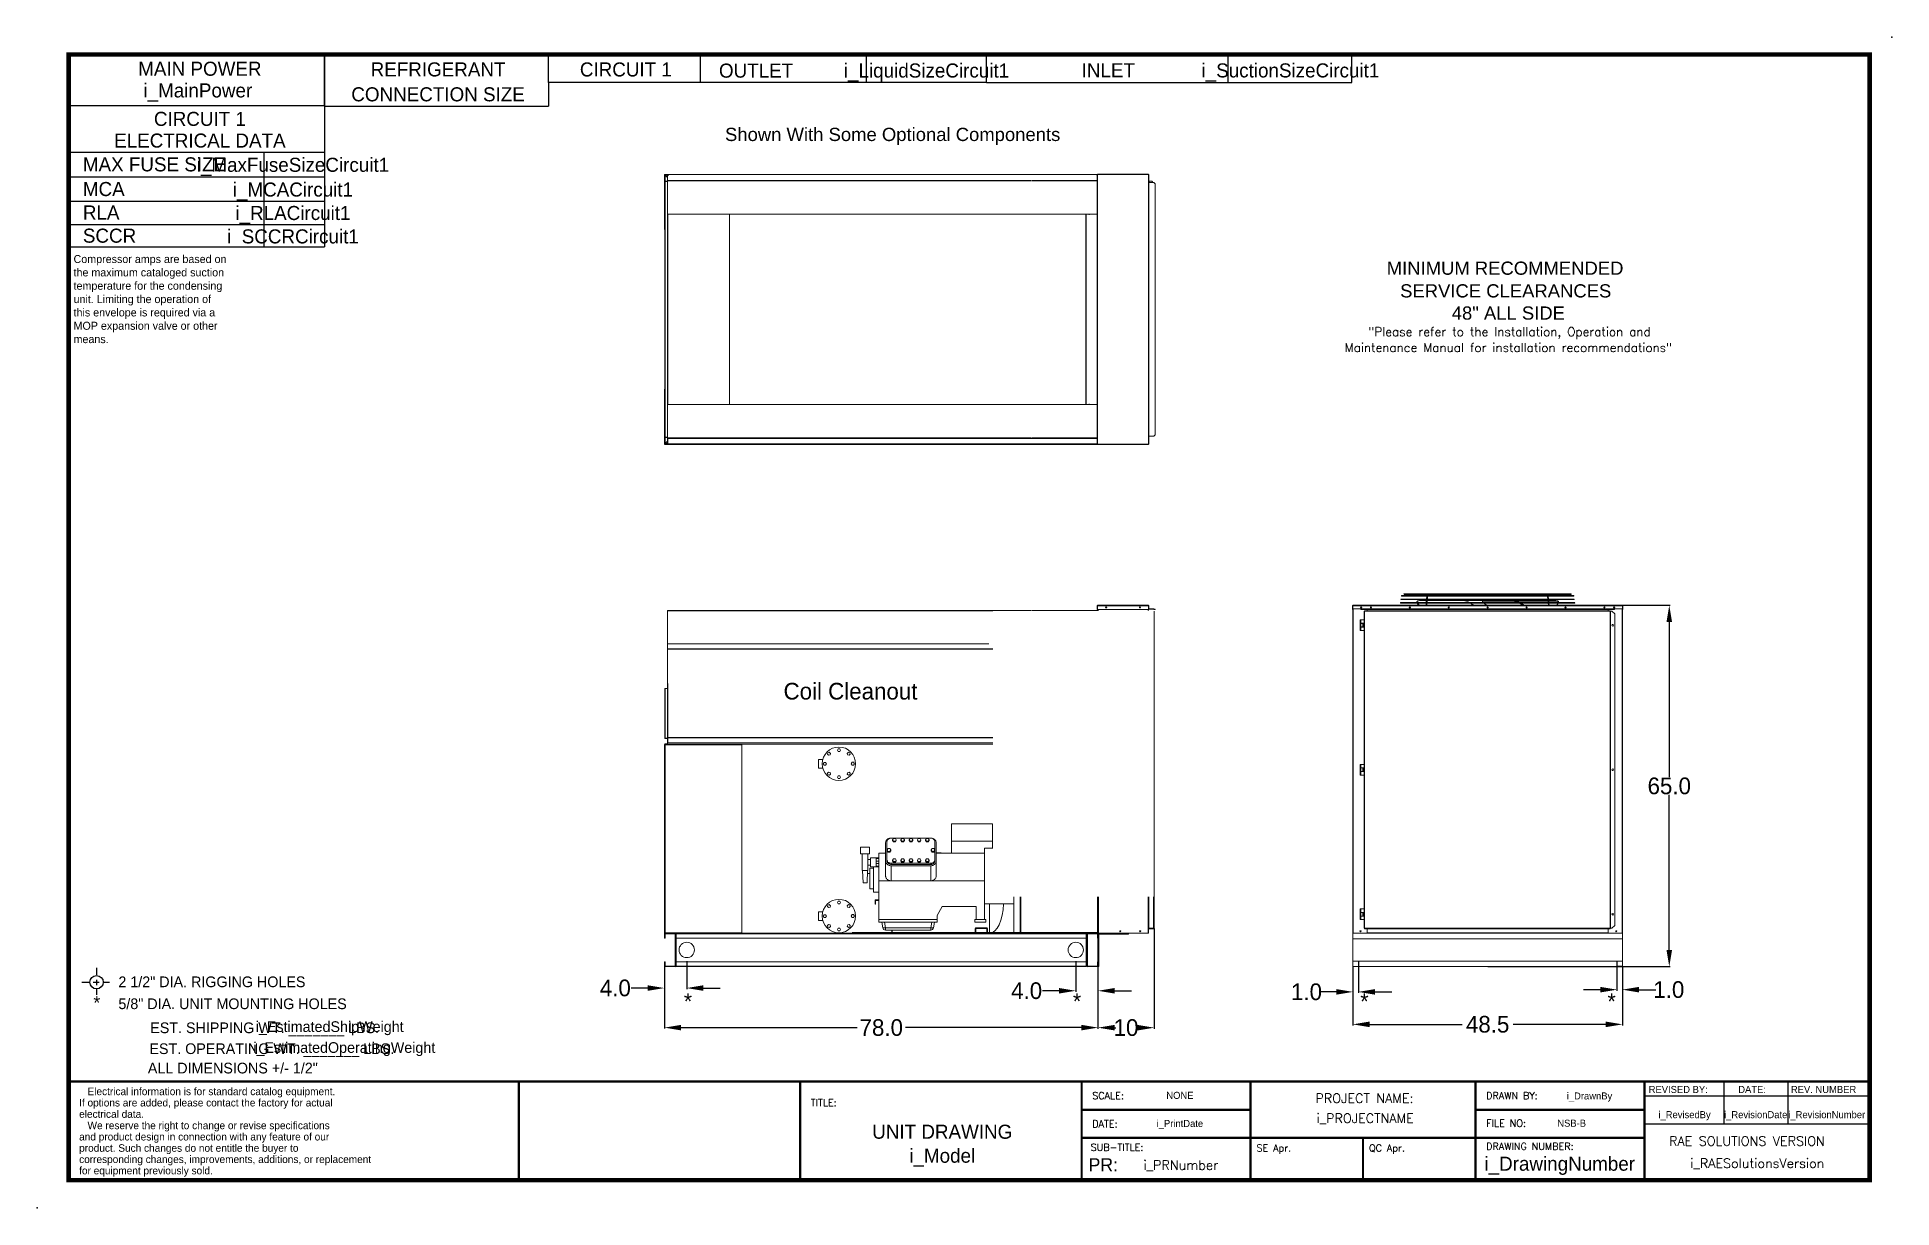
# Model space of a CAD drawing. Header units: inches. Extents: x 1284 to 1617, y -260 to -49.
import ezdxf
from ezdxf.enums import TextEntityAlignment as Align

# ---------------------------------------------------------------- set-up
doc = ezdxf.new("R2010")
doc.units = ezdxf.units.IN
doc.header["$MEASUREMENT"] = 0
doc.header["$PDSIZE"] = -1
for name, color, linetype in [('C1E', 7, 'Continuous'), ('C1RC', 7, 'Continuous'), ('L64', 7, 'Continuous')]:
    doc.layers.add(name, color=color, linetype=linetype)
doc.styles.add('dimentions', font='arial.ttf')
doc.styles.add('SIMPLEX', font='SIMPLEX')
doc.dimstyles.get("Standard").update_dxf_attribs({"dimtxt": 3, "dimasz": 3, "dimexe": 0.18, "dimexo": 0.0625, "dimgap": 0.09, "dimtad": 0, "dimtih": 1, "dimtoh": 1, "dimdec": 1, "dimzin": 0, "dimdsep": 46, "dimtxsty": 'Standard', "dimcen": 0.09, "dimadec": 0, "dimazin": 0, "dimtfac": 1, "dimtdec": 1, "dimtofl": 0, "dimtmove": 0, "dimatfit": 3, "dimfxl": 1, "dimtolj": 1, "dimtzin": 0, "dimarcsym": 0})

msp = doc.modelspace()

# ---------------------------------------------------------------- texts
at = {"color": 0, "lineweight": 25}
for s, height, style, p in [('Shown With Some Optional Components', 2.376, 'dimentions', (1407.56, -67.89)), ('MINIMUM RECOMMENDED', 2.376, 'dimentions', (1526.6, -91.95)), ('SERVICE CLEARANCES', 2.376, 'dimentions', (1529.01, -96.03)), ('48" ALL SIDE ', 2.376, 'dimentions', (1538.3, -100.02)), ('SCALE:', 1.266, 'SIMPLEX', (1473.62, -240.26)), ('DRAWN BY:', 1.266, 'SIMPLEX', (1544.49, -240.26)), ('TITLE:', 1.266, 'SIMPLEX', (1422.99, -241.52)), ('DATE:', 1.266, 'SIMPLEX', (1473.62, -245.32)), ('FILE NO:', 1.266, 'SIMPLEX', (1544.49, -245.2)), ('SUB-TITLE:', 1.266, 'SIMPLEX', (1473.34, -249.55)), ('SE Apr.', 1.266, 'SIMPLEX', (1503.17, -249.67)), ('QC Apr.', 1.266, 'SIMPLEX', (1523.42, -249.67)), ('DRAWING NUMBER:', 1.2656, 'SIMPLEX', (1544.49, -249.39)), ('RAE SOLUTIONS VERSION', 1.6807, 'SIMPLEX', (1577.4, -248.63))]:
    msp.add_text(s, height=height, dxfattribs=dict(at, style=style)).set_placement(p)
at = {"color": 0, "lineweight": 25, "style": 'SIMPLEX'}
for s, height, p in [('"Please refer to the Installation, Operation and', 1.5777, (1548.69, -102.98)), ('Maintenance Manual for installation recommendations"', 1.5777, (1548.5, -105.84)), ('PROJECT NAME:', 1.6807, (1522.6, -240.93)), ('i_PROJECTNAME', 1.6807, (1522.72, -244.53)), ('i_PRNumber', 1.681, (1489.57, -252.95)), ('i_RAESolutionsVersion', 1.6807, (1593.26, -252.62))]:
    msp.add_text(s, height=height, dxfattribs=at).set_placement(p, align=Align.CENTER)
at = {"color": 0, "lineweight": 25}
for s, height, p in [('2 1/2" DIA. RIGGING HOLES', 1.9237, (1298.43, -220.1)), ('5/8" DIA. UNIT MOUNTING HOLES', 1.9237, (1298.43, -224.05)), ('If options are added, please contact the factory for actual', 1.3538, (1291.37, -241.56)), ('   Electrical information is for standard catalog equipment.', 1.3538, (1291.37, -239.53)), ('REVISED BY:', 1.2656, (1573.73, -239.13)), ('DATE:', 1.266, (1589.84, -239.13)), ('REV. NUMBER', 1.2656, (1599.31, -239.13)), ('electrical data.', 1.3538, (1291.37, -243.6)), ('and product design in connection with any feature of our', 1.3538, (1291.37, -247.68)), ('   We reserve the right to change or revise specifications', 1.3538, (1291.37, -245.65)), ('product. Such changes do not entitle the buyer to', 1.3538, (1291.37, -249.71)), ('for equipment previously sold.', 1.3538, (1291.37, -253.77)), ('corresponding changes, improvements, additions, or replacement ', 1.3538, (1291.37, -251.74))]:
    msp.add_text(s, height=height, dxfattribs=at).set_placement(p)
for s, height, p in [('*', 2.37, (1294.55, -224.08)), ('EST. SHIPPING WT. _______ LBS.', 1.9237, (1324.75, -228.37)), ('i_EstimatedShipWeight', 1.926, (1336.44, -228.16)), ('EST. OPERATING WT. _______ LBS.', 1.9237, (1326.03, -232.13)), ('i_EstimatedOperatingWeight', 1.9237, (1339.07, -231.92)), ('ALL DIMENSIONS +/- 1/2"', 1.9237, (1319.02, -235.62)), ('NONE', 1.266, (1489.39, -240.19)), ('i_DrawnBy', 1.266, (1563.08, -240.3)), ('i_RevisedBy', 1.2656, (1580.18, -243.67)), ('i_RevisionDate', 1.2656, (1592.98, -243.67)), ('i_RevisionNumber', 1.2656, (1605.76, -243.67)), ('UNIT DRAWING', 2.5312, (1446.64, -247.37)), ('i_PrintDate', 1.2656, (1489.39, -245.25)), ('NSB-B', 1.266, (1559.87, -245.2)), ('i_Model', 2.531, (1446.64, -251.68)), ('i_DrawingNumber', 2.5312, (1557.73, -253.12))]:
    msp.add_text(s, height=height, dxfattribs=at).set_placement(p, align=Align.CENTER)
at = {"color": 0, "text_generation_flag": 2}
for p in [(1401.65, -224.09), (1471.64, -224.09), (1523.34, -224.1)]:
    msp.add_text('*', height=2.89, dxfattribs=at).set_placement(p)
at = {"color": 0}
msp.add_text('*', height=2.89, dxfattribs=at).set_placement((1566.31, -224.1))
at = {"color": 0, "lineweight": 25}
msp.add_text('PR:', height=2.373, dxfattribs=at).set_placement((1478.26, -253.24), align=Align.RIGHT)
at = {"color": 0, "insert": (1289.83, -88.4), "char_height": 1.44, "attachment_point": 1}
msp.add_mtext_dynamic_manual_height_columns(' Compressor amps are based on \\P the maximum cataloged suction \\P temperature for the condensing \\P unit. Limiting the operation of \\P this envelope is required via a \\P MOP expansion valve or other \\P means.', width=45.7799, gutter_width=144.43, heights=[29.63], dxfattribs=at)
at = {"color": 0, "insert": (1418.09, -168.4), "char_height": 3, "attachment_point": 7}
msp.add_mtext('Coil Cleanout', dxfattribs=at)
at = {"layer": 'C1E', "color": 0, "lineweight": 25}
for s, height, p in [('MAIN POWER', 2.531, (1313.09, -56.15)), ('i_MainPower', 2.5312, (1312.72, -60.05)), ('CIRCUIT 1', 2.531, (1313.09, -65.17)), ('ELECTRICAL DATA', 2.5312, (1313.09, -69.07)), ('i_MaxFuseSizeCircuit1', 2.5312, (1329.83, -73.43)), ('i_MCACircuit1', 2.5312, (1329.83, -77.88)), ('i_RLACircuit1', 2.5312, (1329.83, -82.1)), ('i_SCCRCircuit1', 2.5312, (1329.83, -86.31))]:
    msp.add_text(s, height=height, dxfattribs=at).set_placement(p, align=Align.CENTER)
for s, height, p in [('MAX FUSE SIZE', 2.5312, (1292.04, -73.35)), ('MCA', 2.531, (1292.04, -77.79)), ('RLA', 2.531, (1292.04, -82.01)), ('SCCR', 2.531, (1292.04, -86.18))]:
    msp.add_text(s, height=height, dxfattribs=at).set_placement(p)
at = {"layer": 'C1RC', "color": 0, "lineweight": 25}
for s, height, p in [('REFRIGERANT', 2.5312, (1355.94, -56.27)), ('CIRCUIT 1', 2.531, (1389.72, -56.28)), ('i_LiquidSizeCircuit1', 2.5312, (1443.81, -56.47)), ('INLET', 2.531, (1476.51, -56.42)), ('i_SuctionSizeCircuit1', 2.5312, (1509.28, -56.45)), ('CONNECTION SIZE', 2.5312, (1355.94, -60.75))]:
    msp.add_text(s, height=height, dxfattribs=at).set_placement(p, align=Align.CENTER)
msp.add_text('OUTLET', height=2.531, dxfattribs=at).set_placement((1406.47, -57.25), align=Align.BOTTOM_LEFT)

# ---------------------------------------------------------------- blocks, each defined once
blk = doc.blocks.new('*D6')
at = {"color": 0, "lineweight": -2}
for p, q in [((1474.66, -216.47), (1474.66, -220.93)), ((1470.66, -217.47), (1470.66, -220.93)), ((1467.66, -220.75), (1464.66, -220.75)), ((1477.66, -220.75), (1480.66, -220.75))]:
    blk.add_line(p, q, dxfattribs=at)
at = {"color": 0}
for points in [[(1467.66, -220.25), (1467.66, -221.25), (1470.66, -220.75)], [(1477.66, -220.25), (1477.66, -221.25), (1474.66, -220.75)]]:
    blk.add_solid(points, dxfattribs=at)
at = {"color": 0, "insert": (1461.82, -220.75), "char_height": 3, "attachment_point": 5}
blk.add_mtext('\\A1;4.0', dxfattribs=at)
blk = doc.blocks.new('*D7')
at = {"color": 0, "lineweight": -2}
for p, q in [((1484.74, -209.57), (1484.74, -227.57)), ((1474.66, -216.47), (1474.66, -227.57)), ((1477.66, -227.39), (1477.86, -227.39)), ((1481.74, -227.39), (1481.54, -227.39))]:
    blk.add_line(p, q, dxfattribs=at)
at = {"color": 0}
for points in [[(1477.66, -226.89), (1477.66, -227.89), (1474.66, -227.39)], [(1481.74, -226.89), (1481.74, -227.89), (1484.74, -227.39)]]:
    blk.add_solid(points, dxfattribs=at)
at = {"color": 0, "insert": (1479.7, -227.39), "char_height": 3, "attachment_point": 5}
blk.add_mtext('\\A1;10', dxfattribs=at)
blk = doc.blocks.new('*D4')
at = {"color": 0, "lineweight": -2}
for p, q in [((1396.67, -216.37), (1396.67, -220.44)), ((1400.67, -217.47), (1400.67, -220.44)), ((1393.67, -220.26), (1390.67, -220.26)), ((1403.67, -220.26), (1406.67, -220.26))]:
    blk.add_line(p, q, dxfattribs=at)
at = {"color": 0}
for points in [[(1393.67, -219.76), (1393.67, -220.76), (1396.67, -220.26)], [(1403.67, -219.76), (1403.67, -220.76), (1400.67, -220.26)]]:
    blk.add_solid(points, dxfattribs=at)
at = {"color": 0, "insert": (1387.83, -220.26), "char_height": 3, "attachment_point": 5}
blk.add_mtext('\\A1;4.0', dxfattribs=at)
blk = doc.blocks.new('*D5')
at = {"color": 0, "lineweight": -2}
for p, q in [((1474.66, -218.08), (1474.66, -227.56)), ((1396.67, -220.26), (1396.67, -227.56)), ((1399.67, -227.38), (1431.33, -227.38)), ((1471.66, -227.38), (1440.01, -227.38))]:
    blk.add_line(p, q, dxfattribs=at)
at = {"color": 0}
for points in [[(1399.67, -226.88), (1399.67, -227.88), (1396.67, -227.38)], [(1471.66, -226.88), (1471.66, -227.88), (1474.66, -227.38)]]:
    blk.add_solid(points, dxfattribs=at)
at = {"color": 0, "insert": (1435.67, -227.38), "char_height": 3, "attachment_point": 5}
blk.add_mtext('\\A1;78.0', dxfattribs=at)
blk = doc.blocks.new('*D8')
at = {"color": 0, "lineweight": -2}
for p, q in [((1520.51, -216.47), (1520.51, -226.97)), ((1569.01, -216.47), (1569.01, -226.97)), ((1523.51, -226.79), (1540.17, -226.79)), ((1566.01, -226.79), (1549.35, -226.79))]:
    blk.add_line(p, q, dxfattribs=at)
at = {"color": 0}
for points in [[(1523.51, -226.29), (1523.51, -227.29), (1520.51, -226.79)], [(1566.01, -226.29), (1566.01, -227.29), (1569.01, -226.79)]]:
    blk.add_solid(points, dxfattribs=at)
at = {"color": 0, "insert": (1544.76, -226.79), "char_height": 3, "attachment_point": 5}
blk.add_mtext('\\A1;48.5', dxfattribs=at)
blk = doc.blocks.new('*D9')
at = {"color": 0, "lineweight": -2}
for p, q in [((1569.07, -151.41), (1577.61, -151.41)), ((1577.43, -154.41), (1577.43, -182.32)), ((1577.43, -213.41), (1577.43, -185.5)), ((1544.82, -216.41), (1577.61, -216.41))]:
    blk.add_line(p, q, dxfattribs=at)
at = {"color": 0}
for points in [[(1576.93, -154.41), (1577.93, -154.41), (1577.43, -151.41)], [(1576.93, -213.41), (1577.93, -213.41), (1577.43, -216.41)]]:
    blk.add_solid(points, dxfattribs=at)
at = {"color": 0, "insert": (1577.43, -183.91), "char_height": 3, "attachment_point": 5}
blk.add_mtext('\\A1;65.0', dxfattribs=at)
blk = doc.blocks.new('*D11')
at = {"color": 0, "lineweight": -2}
for p, q in [((1569.01, -216.37), (1569.01, -220.73)), ((1568.01, -217.47), (1568.01, -220.73)), ((1565.01, -220.55), (1562.01, -220.55)), ((1572.01, -220.55), (1575.01, -220.55))]:
    blk.add_line(p, q, dxfattribs=at)
at = {"color": 0}
for points in [[(1565.01, -220.05), (1565.01, -221.05), (1568.01, -220.55)], [(1572.01, -220.05), (1572.01, -221.05), (1569.01, -220.55)]]:
    blk.add_solid(points, dxfattribs=at)
at = {"color": 0, "insert": (1577.35, -220.55), "char_height": 3, "attachment_point": 5}
blk.add_mtext('\\A1;1.0', dxfattribs=at)
blk = doc.blocks.new('*D12')
at = {"color": 0, "lineweight": -2}
for p, q in [((1520.51, -216.54), (1520.51, -221.13)), ((1521.51, -217.47), (1521.51, -221.13)), ((1517.51, -220.95), (1514.51, -220.95)), ((1524.51, -220.95), (1527.51, -220.95))]:
    blk.add_line(p, q, dxfattribs=at)
at = {"color": 0}
for points in [[(1517.51, -220.45), (1517.51, -221.45), (1520.51, -220.95)], [(1524.51, -220.45), (1524.51, -221.45), (1521.51, -220.95)]]:
    blk.add_solid(points, dxfattribs=at)
at = {"color": 0, "insert": (1512.17, -220.95), "char_height": 3, "attachment_point": 5}
blk.add_mtext('\\A1;1.0', dxfattribs=at)

# ---------------------------------------------------------------- dimensions: what is measured, and where the dimension line sits
at = {"color": 0}
dim = msp.add_linear_dim(base=(1577.43, -151.41), p1=(1544.76, -216.41), p2=(1569.01, -151.41), angle=90, dimstyle='Standard', override={"dimrnd": 0}, dxfattribs=at)
dim.commit()
dim.dimension.update_dxf_attribs({"geometry": '*D9', "text_midpoint": (1577.43, -183.91)})
dim = msp.add_linear_dim(base=(1484.74, -227.39), p1=(1474.66, -216.41), p2=(1484.74, -209.51), angle=180, text='10', dimstyle='Standard', dxfattribs=at)
dim.commit()
dim.dimension.update_dxf_attribs({"geometry": '*D7', "text_midpoint": (1479.7, -227.39), "dimtype": 160})
for base, p1, p2, picture, middle in [((1396.67, -220.26), (1400.67, -217.41), (1396.67, -216.31), '*D4', (1387.83, -220.26)), ((1520.51, -220.95), (1521.51, -217.41), (1520.51, -216.47), '*D12', (1512.17, -220.95)), ((1520.51, -226.79), (1569.01, -216.41), (1520.51, -216.41), '*D8', (1544.76, -226.79)), ((1569.01, -220.55), (1568.01, -217.41), (1569.01, -216.31), '*D11', (1577.35, -220.55))]:
    dim = msp.add_linear_dim(base=base, p1=p1, p2=p2, angle=180, dimstyle='Standard', dxfattribs=at)
    dim.commit()
    dim.dimension.update_dxf_attribs({"geometry": picture, "text_midpoint": middle})
for base, p1, p2, picture, middle in [((1474.66, -220.75), (1470.66, -217.41), (1474.66, -216.41), '*D6', (1461.82, -220.75)), ((1396.67, -227.38), (1474.66, -218.01), (1396.67, -220.19), '*D5', (1435.67, -227.38))]:
    dim = msp.add_linear_dim(base=base, p1=p1, p2=p2, angle=180, dimstyle='Standard', dxfattribs=at)
    dim.commit()
    dim.dimension.update_dxf_attribs({"geometry": picture, "text_midpoint": middle, "dimtype": 160})

# ---------------------------------------------------------------- linework, layer by layer
at = {"color": 0, "lineweight": 25}
for p, q in [((1613.47, -254.81), (1613.47, -52.31)), ((1294.5, -216.63), (1294.5, -217.9)), ((1291.85, -219.21), (1293.15, -219.21)), ((1293.89, -219.21), (1294.99, -219.21)), ((1294.5, -218.8), (1294.5, -219.77)), ((1295.73, -219.21), (1296.84, -219.21)), ((1294.5, -220.46), (1294.5, -221.46)), ((1370.47, -254.81), (1370.47, -237.09)), ((1421.09, -254.81), (1421.09, -237.09)), ((1471.72, -237.09), (1572.97, -237.09)), ((1471.72, -254.81), (1471.72, -237.09)), ((1502.09, -237.09), (1502.09, -254.81)), ((1542.59, -237.09), (1542.59, -247.22)), ((1572.97, -237.09), (1572.97, -254.81)), ((1572.97, -237.09), (1613.47, -237.09)), ((1572.97, -237.09), (1572.97, -239.63)), ((1572.97, -239.63), (1613.47, -239.63)), ((1587.26, -237.09), (1587.26, -244.69)), ((1598.77, -237.09), (1598.77, -244.69)), ((1502.09, -242.16), (1471.72, -242.16)), ((1542.59, -242.16), (1572.97, -242.16)), ((1542.59, -247.22), (1542.59, -242.16)), ((1572.97, -244.69), (1613.47, -244.69)), ((1572.97, -247.22), (1471.72, -247.22)), ((1522.34, -247.22), (1522.34, -254.81)), ((1542.59, -247.22), (1542.59, -254.81))]:
    msp.add_line(p, q, dxfattribs=at)
at = {"color": 0}
for p, q in [((1397.21, -81.04), (1397.21, -115.29)), ((1396.67, -122.42), (1474.59, -122.42)), ((1438.9, -152.36), (1441.96, -152.36)), ((1474.66, -210.31), (1430.41, -210.31)), ((1400.67, -215.41), (1400.67, -217.41)), ((1400.67, -215.41), (1400.67, -217.41)), ((1470.66, -215.41), (1470.66, -217.41)), ((1470.66, -215.41), (1470.66, -217.41)), ((1521.51, -215.41), (1521.51, -217.41)), ((1568.01, -215.41), (1568.01, -217.41)), ((1569.01, -216.41), (1568.01, -216.41))]:
    msp.add_line(p, q, dxfattribs=at)
at = {"color": 0, "linetype": 'Continuous', "lineweight": 15}
for p, q in [((1529.29, -149.67), (1560.2, -149.67)), ((1560.2, -149.77), (1529.29, -149.77)), ((1529.75, -149.34), (1559.75, -149.34)), ((1534.07, -149.44), (1529.75, -149.44)), ((1533.78, -150.29), (1533.83, -149.77)), ((1533.96, -149.77), (1533.91, -150.29)), ((1534.07, -149.44), (1534.14, -149.44)), ((1544.71, -149.57), (1534.07, -149.57)), ((1534.08, -149.57), (1534.07, -149.57)), ((1555.35, -149.44), (1534.14, -149.44)), ((1544.71, -149.57), (1544.71, -149.57)), ((1544.75, -149.44), (1544.75, -149.55)), ((1555.42, -149.57), (1544.78, -149.57)), ((1544.78, -149.57), (1544.78, -149.57)), ((1555.35, -149.44), (1555.42, -149.44)), ((1559.75, -149.44), (1555.42, -149.44)), ((1555.42, -149.57), (1555.42, -149.57)), ((1555.58, -150.29), (1555.54, -149.77)), ((1555.66, -149.77), (1555.71, -150.29)), ((1520.51, -151.49), (1520.44, -151.49)), ((1520.44, -152.16), (1520.44, -151.49)), ((1520.44, -152.16), (1520.51, -152.16)), ((1520.51, -151.41), (1569.01, -151.41)), ((1520.51, -151.49), (1520.51, -151.41)), ((1520.51, -151.49), (1569.01, -151.49)), ((1520.51, -152.02), (1520.51, -151.49)), ((1520.51, -152.16), (1520.51, -151.49)), ((1520.51, -152.02), (1521.95, -152.02)), ((1520.51, -152.02), (1520.51, -210.41)), ((1520.59, -210.41), (1520.59, -152.02)), ((1521.95, -152.02), (1567.57, -152.02)), ((1521.95, -152.03), (1521.95, -152.02)), ((1567.57, -152.03), (1521.95, -152.03)), ((1521.95, -152.06), (1521.95, -152.03)), ((1521.95, -152.06), (1522.2, -152.08)), ((1521.95, -152.06), (1521.95, -152.14)), ((1521.95, -152.14), (1522.2, -152.15)), ((1567.32, -152.08), (1522.2, -152.08)), ((1522.2, -152.08), (1522.2, -152.15)), ((1567.32, -152.15), (1522.2, -152.15)), ((1522.54, -152.47), (1522.54, -209.51)), ((1522.54, -152.47), (1522.61, -152.47)), ((1522.61, -152.47), (1522.61, -152.39)), ((1522.61, -152.39), (1566.8, -152.39)), ((1522.61, -152.47), (1522.61, -209.51)), ((1522.61, -152.47), (1566.8, -152.47)), ((1523.06, -152.39), (1523.06, -152.15)), ((1529.13, -150.91), (1560.37, -150.91)), ((1560.37, -151.01), (1529.13, -151.01)), ((1529.21, -150.29), (1560.29, -150.29)), ((1560.29, -150.39), (1529.21, -150.39)), ((1530.21, -151.41), (1530.21, -151.36)), ((1533.68, -151.36), (1530.21, -151.36)), ((1532.01, -150.84), (1532.04, -150.75)), ((1533.75, -150.57), (1532.5, -150.57)), ((1533.67, -151.41), (1533.71, -151.01)), ((1533.72, -150.91), (1533.77, -150.39)), ((1533.84, -151.01), (1533.8, -151.41)), ((1555.69, -151.36), (1533.81, -151.36)), ((1533.9, -150.39), (1533.85, -150.91)), ((1540.34, -150.57), (1533.88, -150.57)), ((1544.05, -150.57), (1540.34, -150.57)), ((1543.83, -150.73), (1543.87, -150.64)), ((1544.02, -150.66), (1544.05, -150.57)), ((1544.02, -150.66), (1549.32, -150.66)), ((1544.05, -150.57), (1549.36, -150.57)), ((1549.36, -150.57), (1549.32, -150.66)), ((1549.36, -150.57), (1555.61, -150.57)), ((1549.85, -150.66), (1555.62, -150.66)), ((1555.64, -150.91), (1555.59, -150.39)), ((1555.69, -151.41), (1555.65, -151.01)), ((1555.72, -150.39), (1555.77, -150.91)), ((1555.74, -150.57), (1557.02, -150.57)), ((1555.75, -150.66), (1557.05, -150.66)), ((1555.78, -151.01), (1555.82, -151.41)), ((1559.31, -151.36), (1555.81, -151.36)), ((1557.02, -150.57), (1557.05, -150.66)), ((1557.49, -150.75), (1557.51, -150.84)), ((1559.31, -151.36), (1559.31, -151.41)), ((1566.46, -152.15), (1566.46, -152.39)), ((1566.8, -152.39), (1566.8, -152.47)), ((1566.8, -152.47), (1566.8, -209.51)), ((1566.8, -152.47), (1566.87, -152.47)), ((1566.87, -152.47), (1566.87, -209.51)), ((1566.87, -209.51), (1566.87, -152.47)), ((1566.87, -152.47), (1566.87, -152.47)), ((1567.11, -152.47), (1566.87, -152.47)), ((1567.11, -152.47), (1567.61, -152.97)), ((1567.32, -152.08), (1567.57, -152.06)), ((1567.32, -152.08), (1567.32, -152.15)), ((1567.32, -152.15), (1567.57, -152.14)), ((1567.57, -152.02), (1567.57, -152.03)), ((1567.57, -152.02), (1569.01, -152.02)), ((1567.57, -152.03), (1567.57, -152.06)), ((1567.57, -152.06), (1567.57, -152.14)), ((1567.61, -209.01), (1567.61, -152.97)), ((1568.94, -152.02), (1568.94, -210.41)), ((1569.01, -151.49), (1569.01, -151.41)), ((1569.01, -152.02), (1569.01, -151.49)), ((1569.01, -151.49), (1569.09, -151.49)), ((1569.01, -151.49), (1569.01, -152.16)), ((1569.01, -152.02), (1569.01, -210.41)), ((1569.09, -152.16), (1569.01, -152.16)), ((1569.09, -151.49), (1569.09, -152.16)), ((1521.81, -154.65), (1521.81, -154.02)), ((1521.81, -154.02), (1521.94, -154.02)), ((1521.94, -154.65), (1521.81, -154.65)), ((1521.81, -155.3), (1521.81, -154.67)), ((1521.81, -154.67), (1521.94, -154.67)), ((1521.94, -155.3), (1521.81, -155.3)), ((1521.81, -155.95), (1521.81, -155.32)), ((1521.81, -155.32), (1521.94, -155.32)), ((1521.94, -155.95), (1521.81, -155.95)), ((1521.94, -154.02), (1521.94, -154.65)), ((1521.94, -154.02), (1522.54, -154.02)), ((1521.94, -154.65), (1522.54, -154.65)), ((1521.94, -154.67), (1521.94, -155.3)), ((1521.94, -154.67), (1522.32, -154.67)), ((1522.32, -155.3), (1521.94, -155.3)), ((1521.94, -155.32), (1521.94, -155.95)), ((1521.94, -155.32), (1522.54, -155.32)), ((1521.94, -155.95), (1522.54, -155.95)), ((1521.97, -154.65), (1521.97, -154.67)), ((1521.97, -155.3), (1521.97, -155.32)), ((1522.28, -154.67), (1522.28, -154.65)), ((1522.28, -155.32), (1522.28, -155.3)), ((1522.32, -155.3), (1522.32, -154.67)), ((1522.32, -154.67), (1522.44, -154.67)), ((1522.44, -155.3), (1522.32, -155.3)), ((1522.44, -154.67), (1522.44, -155.3)), ((1521.81, -180.65), (1521.81, -180.02)), ((1521.81, -180.02), (1521.94, -180.02)), ((1521.94, -180.02), (1521.94, -180.65)), ((1521.94, -180.02), (1522.54, -180.02)), ((1521.94, -180.65), (1521.81, -180.65)), ((1521.81, -181.3), (1521.81, -180.67)), ((1521.81, -180.67), (1521.94, -180.67)), ((1521.94, -181.3), (1521.81, -181.3)), ((1521.81, -181.95), (1521.81, -181.32)), ((1521.81, -181.32), (1521.94, -181.32)), ((1521.94, -181.95), (1521.81, -181.95)), ((1521.94, -180.65), (1522.54, -180.65)), ((1521.94, -180.67), (1521.94, -181.3)), ((1521.94, -180.67), (1522.32, -180.67)), ((1522.32, -181.3), (1521.94, -181.3)), ((1521.94, -181.32), (1521.94, -181.95)), ((1521.94, -181.32), (1522.54, -181.32)), ((1521.94, -181.95), (1522.54, -181.95)), ((1521.97, -180.65), (1521.97, -180.67)), ((1521.97, -181.3), (1521.97, -181.32)), ((1522.28, -180.67), (1522.28, -180.65)), ((1522.28, -181.32), (1522.28, -181.3)), ((1522.32, -181.3), (1522.32, -180.67)), ((1522.32, -180.67), (1522.44, -180.67)), ((1522.44, -181.3), (1522.32, -181.3)), ((1522.44, -180.67), (1522.44, -181.3)), ((1521.81, -206.65), (1521.81, -206.02)), ((1521.81, -206.02), (1521.94, -206.02)), ((1521.94, -206.65), (1521.81, -206.65)), ((1521.81, -207.3), (1521.81, -206.67)), ((1521.81, -206.67), (1521.94, -206.67)), ((1521.94, -206.02), (1521.94, -206.65)), ((1521.94, -206.02), (1522.54, -206.02)), ((1521.94, -206.65), (1522.54, -206.65)), ((1521.94, -206.67), (1521.94, -207.3)), ((1521.94, -206.67), (1522.32, -206.67)), ((1521.97, -206.65), (1521.97, -206.67)), ((1522.28, -206.67), (1522.28, -206.65)), ((1522.32, -207.3), (1522.32, -206.67)), ((1522.32, -206.67), (1522.44, -206.67)), ((1522.44, -206.67), (1522.44, -207.3)), ((1521.94, -207.3), (1521.81, -207.3)), ((1521.81, -207.95), (1521.81, -207.32)), ((1521.81, -207.32), (1521.94, -207.32)), ((1521.94, -207.95), (1521.81, -207.95)), ((1522.32, -207.3), (1521.94, -207.3)), ((1521.94, -207.32), (1521.94, -207.95)), ((1521.94, -207.32), (1522.54, -207.32)), ((1521.94, -207.95), (1522.54, -207.95)), ((1521.97, -207.3), (1521.97, -207.32)), ((1522.28, -207.32), (1522.28, -207.3)), ((1522.44, -207.3), (1522.32, -207.3)), ((1522.54, -209.51), (1522.61, -209.51)), ((1522.61, -209.51), (1566.8, -209.51)), ((1522.61, -209.58), (1522.61, -209.51)), ((1566.8, -209.58), (1522.61, -209.58)), ((1523.06, -210.41), (1523.06, -209.58)), ((1566.46, -209.58), (1566.46, -210.41)), ((1566.8, -209.51), (1566.87, -209.51)), ((1566.8, -209.51), (1566.8, -209.58)), ((1566.87, -209.51), (1566.87, -209.51)), ((1566.87, -209.51), (1567.11, -209.51)), ((1567.61, -209.01), (1567.11, -209.51)), ((1520.51, -210.41), (1520.59, -210.41)), ((1520.51, -210.41), (1520.51, -210.52)), ((1520.51, -210.52), (1520.51, -211.29)), ((1520.51, -215.54), (1520.51, -211.29)), ((1520.51, -211.41), (1568.94, -211.41)), ((1520.59, -210.41), (1523.06, -210.41)), ((1523.06, -210.34), (1566.46, -210.34)), ((1523.06, -210.41), (1566.46, -210.41)), ((1566.46, -210.41), (1568.94, -210.41)), ((1568.94, -210.41), (1569.01, -210.41)), ((1569.01, -210.41), (1569.01, -210.52)), ((1569.01, -210.52), (1569.01, -211.29)), ((1569.01, -215.54), (1569.01, -211.29)), ((1520.51, -215.41), (1569.01, -215.41)), ((1520.51, -215.54), (1520.51, -216.31)), ((1520.51, -216.31), (1520.51, -216.41)), ((1520.51, -216.41), (1530.51, -216.41)), ((1530.51, -216.41), (1532.38, -216.41)), ((1532.51, -216.41), (1532.38, -216.41)), ((1532.38, -216.41), (1532.38, -216.41)), ((1532.51, -216.41), (1557.01, -216.41)), ((1557.01, -216.41), (1557.15, -216.41)), ((1557.15, -216.41), (1557.15, -216.41)), ((1559.01, -216.41), (1557.15, -216.41)), ((1559.01, -216.41), (1569.01, -216.41)), ((1569.01, -215.54), (1569.01, -216.31)), ((1569.01, -216.31), (1569.01, -216.41))]:
    msp.add_line(p, q, dxfattribs=at)
at = {"color": 0, "lineweight": 25}
for points, const_width in [([(1289.47, -254.81), (1613.47, -254.81), (1613.47, -52.31), (1289.47, -52.31), (1289.47, -254.81)], 0.81), ([(1370.95, -237.09), (1289.47, -237.09)], 0.405), ([(1613.47, -237.09), (1370.47, -237.09), (1370.47, -254.81)], 0.405), ([(1421.09, -237.09), (1421.09, -254.81)], 0.405), ([(1471.72, -237.09), (1471.72, -254.81)], 0.405), ([(1502.09, -237.09), (1502.09, -254.81)], 0.405), ([(1542.59, -237.09), (1542.59, -254.81)], 0.405), ([(1572.97, -254.81), (1572.97, -237.09), (1613.47, -237.09)], 0.405), ([(1502.09, -242.16), (1471.72, -242.16)], 0.405), ([(1572.97, -242.16), (1542.59, -242.16), (1542.59, -254.81)], 0.405), ([(1572.97, -247.22), (1471.72, -247.22)], 0.405), ([(1522.34, -247.22), (1522.34, -254.81)], 0.405)]:
    msp.add_lwpolyline(points, dxfattribs=dict(at, const_width=const_width))
at = {"color": 0, "linetype": 'Continuous', "lineweight": 15, "flags": 128}
for points in [[(1534.07, -149.44), (1534.09, -149.44), (1534.11, -149.46), (1534.12, -149.48), (1534.12, -149.5), (1534.12, -149.53), (1534.11, -149.55), (1534.09, -149.56), (1534.08, -149.57)], [(1555.42, -149.44), (1555.4, -149.44), (1555.39, -149.46), (1555.38, -149.48), (1555.37, -149.5), (1555.38, -149.53), (1555.39, -149.55), (1555.4, -149.56), (1555.42, -149.57)], [(1532.08, -150.91), (1532.05, -150.86), (1532.04, -150.81), (1532.03, -150.77), (1532.05, -150.73), (1532.07, -150.69), (1532.11, -150.65), (1532.17, -150.63), (1532.23, -150.6), (1532.31, -150.59), (1532.4, -150.58), (1532.5, -150.57)], [(1543.93, -150.91), (1543.92, -150.9), (1543.88, -150.86), (1543.85, -150.82), (1543.83, -150.78), (1543.83, -150.74), (1543.84, -150.72), (1543.87, -150.69), (1543.9, -150.68), (1543.95, -150.67), (1544.02, -150.66)], [(1544.05, -150.57), (1543.99, -150.58), (1543.94, -150.59), (1543.9, -150.6), (1543.88, -150.63), (1543.87, -150.64)], [(1549.32, -150.66), (1549.39, -150.67), (1549.48, -150.68), (1549.57, -150.69), (1549.67, -150.72), (1549.78, -150.74), (1549.89, -150.78), (1550, -150.82), (1550.11, -150.86), (1550.23, -150.9), (1550.24, -150.91)], [(1550.47, -150.91), (1550.37, -150.86), (1550.26, -150.81), (1550.15, -150.77), (1550.04, -150.73), (1549.92, -150.69), (1549.81, -150.65), (1549.71, -150.63), (1549.61, -150.6), (1549.51, -150.59), (1549.43, -150.58), (1549.36, -150.57)], [(1557.49, -150.75), (1557.48, -150.73), (1557.45, -150.69), (1557.41, -150.65), (1557.35, -150.63), (1557.29, -150.6), (1557.21, -150.59), (1557.12, -150.58), (1557.02, -150.57)], [(1557.05, -150.66), (1557.15, -150.67), (1557.23, -150.68), (1557.31, -150.69), (1557.38, -150.72), (1557.43, -150.74), (1557.47, -150.78), (1557.5, -150.82), (1557.51, -150.86), (1557.51, -150.9), (1557.51, -150.91)]]:
    msp.add_lwpolyline(points, dxfattribs=at)
at = {"color": 0, "linetype": 'Continuous', "lineweight": 15}
for centre, radius in [((1522.01, -151.79), 0.0995), ((1523.76, -151.79), 0.0995), ((1530.76, -151.79), 0.0995), ((1537.76, -151.79), 0.0995), ((1544.76, -151.79), 0.0995), ((1551.76, -151.79), 0.0995), ((1558.76, -151.79), 0.0995), ((1565.76, -151.79), 0.0995), ((1567.51, -151.79), 0.0995), ((1567.25, -154.99), 0.156), ((1567.25, -180.99), 0.156), ((1567.25, -206.99), 0.156), ((1521.89, -210.04), 0.0995), ((1567.89, -210.04), 0.0995)]:
    msp.add_circle(centre, radius, dxfattribs=at)
at = {"color": 0, "lineweight": 25}
msp.add_circle((1294.5, -219.21), 1.21, dxfattribs=at)
at = {"color": 0, "linetype": 'Continuous', "lineweight": 15}
for centre, radius, start, end in [((1529.29, -149.72), 0.05, 90, 270), ((1529.75, -149.39), 0.05, 90, 270), ((1559.75, -149.39), 0.05, 270, 90), ((1560.2, -149.72), 0.05, 270, 90), ((1520.51, -151.49), 0.0757, 90, 180), ((1520.51, -151.49), 0.001, 90, 180), ((1529.13, -150.96), 0.05, 90, 270), ((1529.21, -150.34), 0.05, 90, 270), ((1532.16, -150.88), 0.148, 165.5366, 192.9347), ((1536.42, -147.86), 5.38, 215.8269, 220.613), ((1536.61, -147.63), 5.59, 217.0954, 221.7762), ((1540.29, -153.01), 2.44, 59.6284, 88.9444), ((1533.75, -163.27), 14.6, 54.6399, 57.1082), ((1556.25, -133.84), 21.06, 234.6251, 236.3189), ((1532.88, -185.98), 39.14, 62.1989, 63.3276), ((1533.09, -185.56), 38.76, 61.9122, 63.0408), ((1553.1, -147.86), 5.38, 319.387, 324.1731), ((1560.29, -150.34), 0.05, 270, 90), ((1560.37, -150.96), 0.05, 270, 90), ((1569.01, -151.49), 0.0757, 0, 90), ((1569.01, -151.49), 0.001, 0, 90)]:
    msp.add_arc(centre, radius, start, end, dxfattribs=at)
for points, knots in [([(1533.84, -149.67), (1533.85, -149.65), (1533.85, -149.61), (1533.88, -149.56), (1533.91, -149.51), (1533.95, -149.48), (1534, -149.45), (1534.04, -149.44), (1534.07, -149.44), (1534.07, -149.44)], [0, 0, 0, 0, 0.136286, 0.296681, 0.457949, 0.618752, 0.776732, 0.929811, 1, 1, 1, 1]), ([(1534.07, -149.57), (1534.07, -149.57), (1534.06, -149.57), (1534.04, -149.57), (1534.02, -149.59), (1534, -149.62), (1533.98, -149.65), (1533.98, -149.67), (1533.97, -149.67)], [0, 0, 0, 0, 0.10011, 0.318952, 0.519756, 0.734739, 0.943621, 1, 1, 1, 1]), ([(1544.75, -149.55), (1544.75, -149.56), (1544.74, -149.56), (1544.73, -149.56), (1544.72, -149.57), (1544.71, -149.57), (1544.71, -149.57)], [0, 0, 0, 0, 0.135545, 0.540417, 0.880715, 1, 1, 1, 1]), ([(1544.75, -149.55), (1544.75, -149.55), (1544.75, -149.56), (1544.76, -149.56), (1544.78, -149.57), (1544.78, -149.57), (1544.78, -149.57)], [0, 0, 0, 0, 0.001449, 0.496063, 0.840338, 1, 1, 1, 1]), ([(1555.42, -149.44), (1555.43, -149.44), (1555.46, -149.44), (1555.5, -149.45), (1555.54, -149.48), (1555.58, -149.51), (1555.61, -149.56), (1555.64, -149.61), (1555.65, -149.65), (1555.65, -149.67), (1555.65, -149.67)], [0, 0, 0, 0, 0.093923, 0.239359, 0.38519, 0.533956, 0.686628, 0.842435, 0.999928, 1, 1, 1, 1]), ([(1555.52, -149.67), (1555.52, -149.67), (1555.51, -149.65), (1555.5, -149.62), (1555.48, -149.59), (1555.45, -149.57), (1555.43, -149.57), (1555.42, -149.57), (1555.42, -149.57)], [0, 0, 0, 0, 0.057987, 0.26332, 0.467139, 0.671672, 0.883287, 1, 1, 1, 1])]:
    msp.add_open_spline(points, degree=3, knots=knots, dxfattribs=at)
at = {"color": 0, "lineweight": 25}
for p in [(1617.48, -49.19), (1572.97, -254.81), (1283.8, -259.81)]:
    msp.add_point(p, dxfattribs=at)
at = {"layer": 'C1E', "color": 0, "lineweight": 25}
for p, q in [((1335.51, -52.31), (1335.51, -86.95)), ((1335.51, -61.58), (1289.47, -61.58)), ((1335.51, -69.93), (1289.72, -69.93)), ((1324.61, -69.93), (1324.61, -86.95)), ((1289.71, -74.36), (1335.51, -74.36)), ((1289.6, -78.68), (1335.51, -78.68)), ((1289.39, -82.89), (1335.51, -82.89)), ((1289.4, -86.95), (1335.51, -86.95))]:
    msp.add_line(p, q, dxfattribs=at)
at = {"layer": 'C1RC', "color": 0, "lineweight": 25}
for p, q in [((1335.51, -61.58), (1335.51, -52.31)), ((1375.8, -57.38), (1375.8, -52.31)), ((1403.16, -57.38), (1403.16, -52.31)), ((1433.01, -57.38), (1433.01, -52.31)), ((1454.61, -57.38), (1454.61, -52.31)), ((1498.06, -57.38), (1498.06, -52.31)), ((1520.34, -57.38), (1520.34, -52.47)), ((1454.61, -57.38), (1375.8, -57.38)), ((1375.8, -57.38), (1375.8, -61.6)), ((1454.61, -57.38), (1520.34, -57.38)), ((1335.58, -61.59), (1375.8, -61.6))]:
    msp.add_line(p, q, dxfattribs=at)
at = {"layer": 'L64', "color": 0, "linetype": 'Continuous', "lineweight": 15}
for p, q in [((1396.78, -73.92), (1396.67, -73.92)), ((1396.67, -73.92), (1396.67, -74.02)), ((1396.67, -74.02), (1396.78, -74.02)), ((1396.67, -83.81), (1396.67, -74.02)), ((1396.71, -75.36), (1396.72, -75.34)), ((1396.71, -120.98), (1396.71, -75.36)), ((1396.72, -121.17), (1396.72, -75.17)), ((1396.77, -75.17), (1396.72, -75.17)), ((1396.77, -75.12), (1397.21, -75.12)), ((1396.77, -75.17), (1396.77, -75.12)), ((1396.77, -121.17), (1396.77, -75.17)), ((1397.21, -75.17), (1396.77, -75.17)), ((1396.77, -75.17), (1397.21, -75.17)), ((1396.78, -73.92), (1397.46, -73.92)), ((1396.78, -74.02), (1396.78, -73.92)), ((1396.78, -74.02), (1397.21, -74.45)), ((1396.78, -74.02), (1397.35, -74.02)), ((1396.78, -74.02), (1396.78, -74.03)), ((1397.21, -74.46), (1396.78, -74.03)), ((1396.78, -74.03), (1396.78, -75.12)), ((1396.78, -75.17), (1396.78, -75.17)), ((1396.9, -75.17), (1396.9, -75.17)), ((1396.95, -75.12), (1396.96, -75.11)), ((1396.96, -75.11), (1397.21, -75.11)), ((1397.46, -73.92), (1397.21, -74.17)), ((1397.21, -74.17), (1397.21, -74.99)), ((1462.71, -74.99), (1397.21, -74.99)), ((1397.21, -74.99), (1397.21, -75)), ((1462.71, -75), (1397.21, -75)), ((1397.21, -75), (1397.21, -75.04)), ((1462.71, -75.04), (1397.21, -75.04)), ((1397.21, -75.04), (1397.21, -81.04)), ((1474.41, -73.92), (1397.46, -73.92)), ((1474.52, -74.99), (1462.79, -74.99)), ((1474.52, -75), (1462.79, -75)), ((1474.52, -75.04), (1462.79, -75.04)), ((1474.52, -74.02), (1474.41, -73.92)), ((1474.52, -73.92), (1474.41, -73.92)), ((1474.52, -122.42), (1474.52, -73.92)), ((1474.59, -73.92), (1474.52, -73.92)), ((1483.74, -73.84), (1474.59, -73.84)), ((1474.59, -73.84), (1474.59, -73.92)), ((1474.59, -122.42), (1474.59, -73.92)), ((1483.74, -73.92), (1474.59, -73.92)), ((1483.74, -73.92), (1483.74, -73.84)), ((1483.74, -122.42), (1483.74, -73.92)), ((1483.81, -73.92), (1483.74, -73.92)), ((1483.81, -122.42), (1483.81, -73.92)), ((1483.96, -75.09), (1483.81, -75.09)), ((1483.81, -75.36), (1483.81, -120.98)), ((1483.81, -75.36), (1483.81, -75.36)), ((1483.81, -75.36), (1484.71, -75.36)), ((1483.83, -75.22), (1483.96, -75.09)), ((1483.83, -75.22), (1483.83, -75.36)), ((1483.96, -75.09), (1484.34, -75.09)), ((1484.34, -75.09), (1484.46, -75.22)), ((1484.46, -75.22), (1484.46, -75.36)), ((1484.96, -75.61), (1484.71, -75.36)), ((1484.96, -75.61), (1484.96, -120.73)), ((1473.04, -81.04), (1397.21, -81.04)), ((1408.35, -81.14), (1408.35, -115.2)), ((1472.46, -81.17), (1472.46, -81.21)), ((1472.46, -81.22), (1472.46, -81.21)), ((1472.46, -81.22), (1472.51, -81.22)), ((1472.46, -115.12), (1472.46, -81.22)), ((1472.46, -115.12), (1472.46, -81.22)), ((1472.46, -81.22), (1472.46, -81.22)), ((1472.46, -81.22), (1472.46, -81.22)), ((1472.51, -115.25), (1472.51, -81.09)), ((1472.51, -81.09), (1472.55, -81.09)), ((1472.61, -81.09), (1472.55, -81.09)), ((1472.55, -81.09), (1472.55, -81.09)), ((1472.55, -115.25), (1472.55, -81.09)), ((1472.62, -81.09), (1472.62, -81.09)), ((1472.66, -81.09), (1472.66, -81.09)), ((1472.77, -81.09), (1472.77, -81.09)), ((1473.04, -81.04), (1473.04, -81.04)), ((1474.52, -81.04), (1473.04, -81.04)), ((1473.04, -81.04), (1473.04, -81.09)), ((1473.16, -81.09), (1473.04, -81.09)), ((1473.12, -81.09), (1473.12, -81.04)), ((1473.16, -81.04), (1473.16, -81.09)), ((1396.67, -112.52), (1396.67, -122.31)), ((1473.04, -115.29), (1397.21, -115.29)), ((1397.21, -121.29), (1397.21, -115.29)), ((1472.46, -115.12), (1472.51, -115.12)), ((1472.46, -115.17), (1472.46, -115.12)), ((1472.46, -115.12), (1472.46, -115.12)), ((1472.46, -115.12), (1472.46, -115.12)), ((1472.46, -115.12), (1472.46, -115.12)), ((1472.55, -115.25), (1472.51, -115.25)), ((1472.61, -115.25), (1472.55, -115.25)), ((1472.55, -115.25), (1472.55, -115.25)), ((1472.62, -115.25), (1472.62, -115.25)), ((1472.66, -115.25), (1472.66, -115.25)), ((1472.77, -115.25), (1472.77, -115.25)), ((1473.04, -115.29), (1473.04, -115.25)), ((1473.16, -115.25), (1473.04, -115.25)), ((1473.04, -115.3), (1473.04, -115.29)), ((1474.52, -115.3), (1473.04, -115.3)), ((1473.12, -115.3), (1473.12, -115.25)), ((1473.16, -115.25), (1473.16, -115.3)), ((1396.67, -122.31), (1396.78, -122.31)), ((1396.67, -122.31), (1396.67, -122.42)), ((1396.78, -122.42), (1396.67, -122.42)), ((1396.72, -120.99), (1396.71, -120.98)), ((1396.77, -121.17), (1396.72, -121.17)), ((1397.21, -121.17), (1396.77, -121.17)), ((1397.21, -121.17), (1396.77, -121.17)), ((1396.77, -121.17), (1396.77, -121.22)), ((1397.21, -121.22), (1396.77, -121.22)), ((1396.78, -121.17), (1396.78, -121.17)), ((1396.78, -122.31), (1396.78, -121.22)), ((1396.78, -122.31), (1397.21, -121.88)), ((1397.21, -121.88), (1396.78, -122.31)), ((1396.78, -122.31), (1396.78, -122.42)), ((1396.78, -122.31), (1397.21, -122.31)), ((1396.78, -122.31), (1396.78, -122.31)), ((1396.78, -122.42), (1397.46, -122.42)), ((1396.9, -121.17), (1396.9, -121.17)), ((1396.96, -121.23), (1396.95, -121.22)), ((1397.21, -121.23), (1396.96, -121.23)), ((1462.71, -121.29), (1397.21, -121.29)), ((1397.21, -121.34), (1397.21, -121.29)), ((1462.71, -121.34), (1397.21, -121.34)), ((1397.21, -121.34), (1397.21, -121.34)), ((1397.21, -121.4), (1397.21, -121.34)), ((1397.26, -121.34), (1397.21, -121.34)), ((1397.21, -121.4), (1397.26, -121.4)), ((1397.21, -122.34), (1397.21, -121.4)), ((1397.26, -122.34), (1397.21, -122.34)), ((1397.26, -121.34), (1397.26, -121.39)), ((1474.52, -121.39), (1397.26, -121.39)), ((1397.26, -121.39), (1397.26, -121.39)), ((1397.26, -121.39), (1397.26, -122.34)), ((1474.52, -121.39), (1397.26, -121.39)), ((1397.26, -122.34), (1397.26, -121.4)), ((1397.26, -122.22), (1397.26, -122.22)), ((1397.26, -122.31), (1397.26, -122.31)), ((1397.26, -122.34), (1397.26, -122.39)), ((1474.52, -122.34), (1397.26, -122.34)), ((1474.52, -122.39), (1397.26, -122.39)), ((1397.46, -122.42), (1397.43, -122.39)), ((1462.46, -122.42), (1397.46, -122.42)), ((1474.52, -121.29), (1462.79, -121.29)), ((1474.52, -121.34), (1462.79, -121.34)), ((1474.41, -122.42), (1463.04, -122.42)), ((1474.44, -122.39), (1474.41, -122.42)), ((1474.52, -122.42), (1474.41, -122.42)), ((1474.59, -122.42), (1474.52, -122.42)), ((1483.74, -122.42), (1474.59, -122.42)), ((1474.59, -122.42), (1474.59, -122.49)), ((1474.59, -122.49), (1483.74, -122.49)), ((1483.81, -122.42), (1483.74, -122.42)), ((1483.74, -122.49), (1483.74, -122.42)), ((1483.81, -120.98), (1483.81, -120.98)), ((1484.71, -120.98), (1483.81, -120.98)), ((1484.71, -120.98), (1484.96, -120.73)), ((1462.71, -152.36), (1397.21, -152.36)), ((1397.21, -152.41), (1397.21, -152.36)), ((1455.74, -152.41), (1397.21, -152.41)), ((1397.21, -166.42), (1397.21, -152.41)), ((1474.66, -152.36), (1462.79, -152.36)), ((1474.52, -151.49), (1474.59, -151.49)), ((1474.52, -151.49), (1474.52, -152.16)), ((1474.52, -152.16), (1474.59, -152.16)), ((1474.59, -151.41), (1474.59, -151.49)), ((1483.74, -151.41), (1474.59, -151.41)), ((1474.59, -151.49), (1483.74, -151.49)), ((1474.59, -151.49), (1474.59, -152.16)), ((1474.59, -151.49), (1474.59, -152.16)), ((1474.59, -152.16), (1483.74, -152.16)), ((1474.66, -152.16), (1474.66, -152.36)), ((1474.74, -152.16), (1474.74, -152.36)), ((1483.66, -152.16), (1483.66, -152.36)), ((1483.74, -151.49), (1483.74, -151.41)), ((1483.74, -152.16), (1483.74, -151.49)), ((1483.74, -151.49), (1483.81, -151.49)), ((1483.74, -152.02), (1483.74, -151.49)), ((1483.74, -151.55), (1483.74, -151.55)), ((1483.74, -152.02), (1483.81, -152.02)), ((1483.74, -152.36), (1483.74, -152.02)), ((1483.81, -152.02), (1483.81, -151.49)), ((1483.81, -152.03), (1483.81, -152.1)), ((1484.71, -152.06), (1483.81, -152.03)), ((1484.7, -152.14), (1483.81, -152.1)), ((1484.71, -152.06), (1484.7, -152.14)), ((1484.7, -152.14), (1484.95, -152.15)), ((1484.71, -152.06), (1484.96, -152.08)), ((1484.74, -152.47), (1484.74, -209.51)), ((1484.74, -152.47), (1484.74, -209.51)), ((1484.96, -152.08), (1484.95, -152.15)), ((1455.03, -158.32), (1397.26, -158.32)), ((1455.74, -159.25), (1397.26, -159.25)), ((1455.74, -159.25), (1397.26, -159.25)), ((1455.74, -159.25), (1397.26, -159.25)), ((1455.74, -159.3), (1397.26, -159.3)), ((1396.77, -166.4), (1396.72, -166.4)), ((1396.72, -166.4), (1396.72, -175.3)), ((1396.77, -166.4), (1396.77, -166.35)), ((1397.21, -166.35), (1396.77, -166.35)), ((1396.77, -175.3), (1396.77, -166.4)), ((1397.21, -166.4), (1396.77, -166.4)), ((1397.21, -166.4), (1396.77, -166.4)), ((1397.26, -166.42), (1397.21, -166.42)), ((1397.21, -166.42), (1397.21, -175.2)), ((1397.26, -165.45), (1397.26, -166.37)), ((1397.26, -166.37), (1397.26, -166.42)), ((1397.26, -166.37), (1397.26, -166.37)), ((1397.26, -166.42), (1397.26, -175.2)), ((1396.67, -176.52), (1396.78, -176.52)), ((1396.67, -176.52), (1396.67, -210.31)), ((1396.96, -176.35), (1396.71, -176.35)), ((1396.71, -176.35), (1396.71, -176.41)), ((1396.78, -176.41), (1396.71, -176.41)), ((1396.72, -175.3), (1396.77, -175.3)), ((1396.77, -175.3), (1397.21, -175.3)), ((1396.77, -175.35), (1396.77, -175.3)), ((1396.77, -175.3), (1397.21, -175.3)), ((1396.77, -175.35), (1397.21, -175.35)), ((1396.78, -176.41), (1397.35, -176.41)), ((1396.78, -176.51), (1396.78, -176.41)), ((1396.78, -176.41), (1396.78, -176.41)), ((1396.78, -176.52), (1410.57, -176.52)), ((1396.78, -176.52), (1396.78, -210.31)), ((1397.21, -176.35), (1396.96, -176.35)), ((1396.96, -176.35), (1396.96, -176.41)), ((1397.21, -176.36), (1397.21, -175.2)), ((1397.21, -175.2), (1397.26, -175.2)), ((1397.46, -176.36), (1397.21, -176.36)), ((1397.21, -176.36), (1397.21, -176.41)), ((1455.74, -176.36), (1397.21, -176.36)), ((1397.21, -176.36), (1397.21, -176.36)), ((1397.26, -175.2), (1397.26, -175.25)), ((1455.74, -175.2), (1397.26, -175.2)), ((1455.74, -175.25), (1397.26, -175.25)), ((1397.26, -175.25), (1397.26, -175.25)), ((1455.74, -175.25), (1397.26, -175.25)), ((1397.26, -175.25), (1397.26, -176.17)), ((1455.74, -176.17), (1397.26, -176.17)), ((1397.46, -176.41), (1397.35, -176.41)), ((1397.46, -176.36), (1397.46, -176.41)), ((1455.74, -176.36), (1397.46, -176.36)), ((1455.74, -176.41), (1397.46, -176.41)), ((1410.57, -176.41), (1410.57, -210.31)), ((1410.57, -176.41), (1410.57, -176.52)), ((1424.38, -179.12), (1424.38, -180.69)), ((1425.14, -179.12), (1424.38, -179.12)), ((1424.38, -180.69), (1425.14, -180.69)), ((1437.45, -193.28), (1444.57, -193.28)), ((1437.45, -193.29), (1444.57, -193.29)), ((1437.89, -193.33), (1437.72, -193.58)), ((1438.21, -193.33), (1437.89, -193.33)), ((1438.37, -193.58), (1438.21, -193.33)), ((1439.37, -193.33), (1439.2, -193.58)), ((1439.69, -193.33), (1439.37, -193.33)), ((1439.85, -193.58), (1439.69, -193.33)), ((1440.85, -193.33), (1440.68, -193.58)), ((1441.17, -193.33), (1440.85, -193.33)), ((1441.33, -193.58), (1441.17, -193.33)), ((1442.33, -193.33), (1442.16, -193.58)), ((1442.65, -193.33), (1442.33, -193.33)), ((1442.81, -193.58), (1442.65, -193.33)), ((1443.81, -193.33), (1443.65, -193.58)), ((1444.13, -193.33), (1443.81, -193.33)), ((1444.29, -193.58), (1444.13, -193.33)), ((1455.68, -190.7), (1448.31, -190.7)), ((1448.31, -193.84), (1448.31, -190.7)), ((1455.68, -193.84), (1455.68, -190.7)), ((1431.94, -196.14), (1431.94, -194.89)), ((1433.56, -194.89), (1431.94, -194.89)), ((1433.56, -196.14), (1431.94, -196.14)), ((1432.25, -199.14), (1432.25, -196.14)), ((1433.25, -197.31), (1433.25, -196.14)), ((1433.56, -194.89), (1433.56, -196.14)), ((1433.75, -196.83), (1435.25, -196.83)), ((1433.75, -196.83), (1433.75, -198.46)), ((1435.25, -195.98), (1436.45, -195.98)), ((1435.25, -200.96), (1435.25, -195.98)), ((1436.45, -197.36), (1436.45, -194.16)), ((1436.7, -197.16), (1436.7, -193.96)), ((1436.89, -195.17), (1436.72, -195.42)), ((1436.72, -195.42), (1436.88, -195.67)), ((1436.72, -195.42), (1436.72, -195.56)), ((1436.72, -195.56), (1436.88, -195.81)), ((1436.88, -195.67), (1437.21, -195.67)), ((1436.88, -195.67), (1436.88, -195.81)), ((1436.88, -195.81), (1437.21, -195.81)), ((1437.21, -195.17), (1436.89, -195.17)), ((1437.37, -195.42), (1437.21, -195.17)), ((1437.21, -195.67), (1437.37, -195.42)), ((1437.21, -195.81), (1437.37, -195.56)), ((1437.21, -195.67), (1437.21, -195.81)), ((1437.37, -195.42), (1437.37, -195.56)), ((1437.72, -193.58), (1437.89, -193.83)), ((1437.72, -193.58), (1437.72, -193.71)), ((1437.72, -193.71), (1437.89, -193.96)), ((1437.89, -193.83), (1438.21, -193.83)), ((1437.89, -193.83), (1437.89, -193.96)), ((1437.89, -193.96), (1438.21, -193.96)), ((1438.21, -193.83), (1438.37, -193.58)), ((1438.21, -193.96), (1438.37, -193.71)), ((1438.21, -193.83), (1438.21, -193.96)), ((1438.37, -193.58), (1438.37, -193.71)), ((1439.2, -193.58), (1439.37, -193.83)), ((1439.2, -193.58), (1439.2, -193.71)), ((1439.2, -193.71), (1439.37, -193.96)), ((1439.37, -193.83), (1439.37, -193.96)), ((1439.37, -193.83), (1439.69, -193.83)), ((1439.37, -193.96), (1439.69, -193.96)), ((1439.69, -193.83), (1439.85, -193.58)), ((1439.69, -193.96), (1439.85, -193.71)), ((1439.69, -193.83), (1439.69, -193.96)), ((1439.85, -193.58), (1439.85, -193.71)), ((1440.68, -193.58), (1440.85, -193.83)), ((1440.68, -193.58), (1440.68, -193.71)), ((1440.68, -193.71), (1440.85, -193.96)), ((1440.85, -193.83), (1441.17, -193.83)), ((1440.85, -193.83), (1440.85, -193.96)), ((1440.85, -193.96), (1441.17, -193.96)), ((1441.17, -193.83), (1441.33, -193.58)), ((1441.17, -193.96), (1441.33, -193.71)), ((1441.17, -193.83), (1441.17, -193.96)), ((1441.33, -193.58), (1441.33, -193.71)), ((1442.16, -193.58), (1442.33, -193.83)), ((1442.16, -193.58), (1442.16, -193.71)), ((1442.16, -193.71), (1442.33, -193.96)), ((1442.33, -193.83), (1442.65, -193.83)), ((1442.33, -193.83), (1442.33, -193.96)), ((1442.33, -193.96), (1442.65, -193.96)), ((1442.65, -193.83), (1442.81, -193.58)), ((1442.65, -193.96), (1442.81, -193.71)), ((1442.65, -193.83), (1442.65, -193.96)), ((1442.81, -193.58), (1442.81, -193.71)), ((1443.65, -193.58), (1443.81, -193.83)), ((1443.65, -193.58), (1443.65, -193.71)), ((1443.65, -193.71), (1443.81, -193.96)), ((1443.81, -193.83), (1444.13, -193.83)), ((1443.81, -193.83), (1443.81, -193.96)), ((1443.81, -193.96), (1444.13, -193.96)), ((1444.13, -193.83), (1444.29, -193.58)), ((1444.13, -193.96), (1444.29, -193.71)), ((1444.13, -193.83), (1444.13, -193.96)), ((1444.29, -193.58), (1444.29, -193.71)), ((1444.81, -195.17), (1444.65, -195.42)), ((1444.65, -195.42), (1444.81, -195.67)), ((1444.65, -195.42), (1444.65, -195.56)), ((1444.65, -195.56), (1444.81, -195.81)), ((1445.13, -195.17), (1444.81, -195.17)), ((1444.81, -195.67), (1445.13, -195.67)), ((1444.81, -195.67), (1444.81, -195.81)), ((1444.81, -195.81), (1445.13, -195.81)), ((1445.29, -195.42), (1445.13, -195.17)), ((1445.13, -195.67), (1445.29, -195.42)), ((1445.13, -195.81), (1445.29, -195.56)), ((1445.13, -195.67), (1445.13, -195.81)), ((1445.29, -195.42), (1445.29, -195.56)), ((1445.32, -193.96), (1445.32, -197.16)), ((1445.57, -194.16), (1445.57, -197.36)), ((1446.45, -195.92), (1445.57, -195.92)), ((1445.57, -195.98), (1454.27, -195.98)), ((1446.45, -195.92), (1446.45, -195.98)), ((1455.68, -193.84), (1448.31, -193.84)), ((1448.31, -195.98), (1448.31, -193.84)), ((1454.27, -195.1), (1455.74, -195.1)), ((1454.27, -200.17), (1454.27, -195.1)), ((1455.68, -195.1), (1455.68, -193.84)), ((1433.25, -199.14), (1432.25, -199.14)), ((1432.39, -201.31), (1432.31, -199.14)), ((1433.19, -199.14), (1433.11, -201.31)), ((1433.17, -199.66), (1433.63, -199.66)), ((1433.25, -197.14), (1433.75, -197.14)), ((1433.25, -197.31), (1433.25, -197.98)), ((1433.25, -199.14), (1433.25, -197.98)), ((1433.75, -198.14), (1433.25, -198.14)), ((1433.63, -198.67), (1434.25, -198.67)), ((1433.63, -198.67), (1433.63, -202.4)), ((1435.25, -198.46), (1433.75, -198.46)), ((1434.25, -198.46), (1434.25, -203.04)), ((1434.75, -196.94), (1435.25, -196.94)), ((1434.75, -196.94), (1434.75, -197.43)), ((1434.75, -197.43), (1435.25, -197.43)), ((1434.75, -197.43), (1434.75, -197.86)), ((1434.75, -197.86), (1435.25, -197.86)), ((1434.75, -197.86), (1434.75, -198.35)), ((1434.75, -198.35), (1435.25, -198.35)), ((1436.45, -197.36), (1436.45, -200.07)), ((1436.7, -197.16), (1436.7, -197.36)), ((1437.45, -197.82), (1437.45, -198.03)), ((1444.57, -197.82), (1437.45, -197.82)), ((1444.57, -198.03), (1437.45, -198.03)), ((1437.45, -198.25), (1437.45, -200.96)), ((1444.57, -198.25), (1437.45, -198.25)), ((1437.89, -197.02), (1437.72, -197.27)), ((1437.72, -197.27), (1437.89, -197.52)), ((1437.72, -197.27), (1437.72, -197.4)), ((1437.72, -197.4), (1437.89, -197.65)), ((1438.21, -197.02), (1437.89, -197.02)), ((1437.89, -197.52), (1438.21, -197.52)), ((1437.89, -197.52), (1437.89, -197.65)), ((1437.89, -197.65), (1438.21, -197.65)), ((1438.37, -197.27), (1438.21, -197.02)), ((1438.21, -197.52), (1438.37, -197.27)), ((1438.21, -197.65), (1438.37, -197.4)), ((1438.21, -197.52), (1438.21, -197.65)), ((1438.37, -197.27), (1438.37, -197.4)), ((1439.37, -197.02), (1439.2, -197.27)), ((1439.2, -197.27), (1439.37, -197.52)), ((1439.2, -197.27), (1439.2, -197.4)), ((1439.2, -197.4), (1439.37, -197.65)), ((1439.69, -197.02), (1439.37, -197.02)), ((1439.37, -197.52), (1439.69, -197.52)), ((1439.37, -197.52), (1439.37, -197.65)), ((1439.37, -197.65), (1439.69, -197.65)), ((1439.85, -197.27), (1439.69, -197.02)), ((1439.69, -197.52), (1439.85, -197.27)), ((1439.69, -197.65), (1439.85, -197.4)), ((1439.69, -197.52), (1439.69, -197.65)), ((1439.85, -197.27), (1439.85, -197.4)), ((1440.85, -197.02), (1440.68, -197.27)), ((1440.68, -197.27), (1440.85, -197.52)), ((1440.68, -197.27), (1440.68, -197.4)), ((1440.68, -197.4), (1440.85, -197.65)), ((1441.17, -197.02), (1440.85, -197.02)), ((1440.85, -197.52), (1441.17, -197.52)), ((1440.85, -197.52), (1440.85, -197.65)), ((1440.85, -197.65), (1441.17, -197.65)), ((1441.33, -197.27), (1441.17, -197.02)), ((1441.17, -197.52), (1441.33, -197.27)), ((1441.17, -197.65), (1441.33, -197.4)), ((1441.17, -197.52), (1441.17, -197.65)), ((1441.33, -197.27), (1441.33, -197.4)), ((1442.33, -197.02), (1442.16, -197.27)), ((1442.16, -197.27), (1442.33, -197.52)), ((1442.16, -197.27), (1442.16, -197.4)), ((1442.16, -197.4), (1442.33, -197.65)), ((1442.65, -197.02), (1442.33, -197.02)), ((1442.33, -197.52), (1442.33, -197.65)), ((1442.33, -197.52), (1442.65, -197.52)), ((1442.33, -197.65), (1442.65, -197.65)), ((1442.81, -197.27), (1442.65, -197.02)), ((1442.65, -197.52), (1442.81, -197.27)), ((1442.65, -197.65), (1442.81, -197.4)), ((1442.65, -197.52), (1442.65, -197.65)), ((1442.81, -197.27), (1442.81, -197.4)), ((1443.81, -197.02), (1443.65, -197.27)), ((1443.65, -197.27), (1443.81, -197.52)), ((1443.65, -197.27), (1443.65, -197.4)), ((1443.65, -197.4), (1443.81, -197.65)), ((1444.13, -197.02), (1443.81, -197.02)), ((1443.81, -197.52), (1443.81, -197.65)), ((1443.81, -197.52), (1444.13, -197.52)), ((1443.81, -197.65), (1444.13, -197.65)), ((1444.29, -197.27), (1444.13, -197.02)), ((1444.13, -197.52), (1444.29, -197.27)), ((1444.13, -197.65), (1444.29, -197.4)), ((1444.13, -197.52), (1444.13, -197.65)), ((1444.29, -197.27), (1444.29, -197.4)), ((1444.57, -197.82), (1444.57, -198.03)), ((1444.57, -198.25), (1444.57, -200.96)), ((1445.32, -197.16), (1445.32, -197.36)), ((1445.57, -197.36), (1445.57, -200.07)), ((1454.27, -200.17), (1454.27, -200.96)), ((1432.39, -201.31), (1433.11, -201.31)), ((1434.25, -202.4), (1433.63, -202.4)), ((1435.25, -203.04), (1434.25, -203.04)), ((1435.25, -200.96), (1437.45, -200.96)), ((1435.25, -207.91), (1435.25, -200.96)), ((1444.57, -200.96), (1437.45, -200.96)), ((1444.57, -200.96), (1454.27, -200.96)), ((1454.27, -200.96), (1454.27, -207.91)), ((1424.38, -206.52), (1424.38, -208.09)), ((1425.14, -206.52), (1424.38, -206.52)), ((1434.66, -204.52), (1434.56, -204.52)), ((1434.56, -205.16), (1434.56, -204.52)), ((1434.56, -205.16), (1434.66, -205.16)), ((1434.66, -204.41), (1434.66, -204.52)), ((1434.66, -204.41), (1435.04, -204.41)), ((1434.66, -204.52), (1435.04, -204.52)), ((1434.66, -205.16), (1434.66, -204.52)), ((1435.25, -204.41), (1435.04, -204.41)), ((1435.04, -204.41), (1435.04, -204.52)), ((1435.25, -204.52), (1435.04, -204.52)), ((1446.65, -205.57), (1445.74, -207.19)), ((1448.86, -205.57), (1446.65, -205.57)), ((1452.73, -205.57), (1448.86, -205.57)), ((1452.73, -207.91), (1452.73, -205.57)), ((1459.52, -205.1), (1454.27, -205.1)), ((1455.13, -205.1), (1455.13, -210.41)), ((1455.14, -205.1), (1455.14, -210.4)), ((1455.15, -205.1), (1455.15, -210.41)), ((1459.52, -210.31), (1459.52, -203.86)), ((1460.66, -203.86), (1460.66, -210.31)), ((1460.66, -210.31), (1460.66, -203.86)), ((1460.77, -203.86), (1460.77, -210.31)), ((1474.56, -203.86), (1474.56, -210.31)), ((1474.66, -203.86), (1474.66, -210.41)), ((1474.74, -203.86), (1474.74, -210.41)), ((1483.66, -203.86), (1483.66, -210.41)), ((1483.66, -203.86), (1483.66, -210.41)), ((1483.74, -210.41), (1483.74, -203.86)), ((1483.74, -210.41), (1483.74, -203.86)), ((1483.81, -209.01), (1483.81, -203.86)), ((1483.81, -209.01), (1483.81, -203.86)), ((1483.82, -203.86), (1483.82, -209.51)), ((1483.82, -203.86), (1483.82, -209.51)), ((1484.66, -203.86), (1484.66, -209.51)), ((1484.66, -203.86), (1484.66, -209.51)), ((1424.38, -208.09), (1425.14, -208.09)), ((1445.74, -207.91), (1435.25, -207.91)), ((1435.25, -208.41), (1435.25, -207.91)), ((1445.74, -208.41), (1435.25, -208.41)), ((1435.75, -208.41), (1435.93, -209.4)), ((1436.42, -209.4), (1436.24, -208.41)), ((1444.58, -209.4), (1436.42, -209.4)), ((1436.42, -209.82), (1436.42, -209.4)), ((1436.42, -209.82), (1444.58, -209.82)), ((1437.56, -210.41), (1437.56, -209.82)), ((1437.66, -210.41), (1437.66, -209.82)), ((1444.76, -208.41), (1444.58, -209.4)), ((1444.58, -209.4), (1444.58, -209.82)), ((1445.08, -209.4), (1445.25, -208.41)), ((1445.74, -207.19), (1445.74, -207.91)), ((1445.74, -208.41), (1445.74, -207.91)), ((1452.5, -207.91), (1452.5, -208.41)), ((1454.5, -207.91), (1452.5, -207.91)), ((1452.5, -208.41), (1454.5, -208.41)), ((1452.56, -209.52), (1452.66, -209.52)), ((1452.56, -210.41), (1452.56, -209.52)), ((1452.66, -210.41), (1452.66, -209.52)), ((1452.67, -209.41), (1454.66, -209.41)), ((1452.67, -209.52), (1452.67, -209.41)), ((1452.67, -209.52), (1454.66, -209.52)), ((1454.5, -208.41), (1454.5, -207.91)), ((1454.66, -209.41), (1454.66, -209.52)), ((1454.66, -209.52), (1454.77, -209.52)), ((1454.66, -209.52), (1454.66, -210.41)), ((1454.77, -209.52), (1454.77, -210.41)), ((1483.81, -209.01), (1483.74, -209.01)), ((1483.81, -209.51), (1483.74, -209.51)), ((1484.66, -209.51), (1483.74, -209.51)), ((1484.66, -209.58), (1483.74, -209.58)), ((1483.81, -209.01), (1483.81, -209.51)), ((1483.82, -209.51), (1483.81, -209.51)), ((1484.66, -209.51), (1483.82, -209.51)), ((1484.74, -209.51), (1484.66, -209.51)), ((1484.66, -209.51), (1484.66, -209.58)), ((1396.67, -210.41), (1396.67, -210.31)), ((1396.67, -210.31), (1396.67, -210.31)), ((1396.67, -210.31), (1396.78, -210.31)), ((1396.78, -210.41), (1396.67, -210.41)), ((1396.67, -210.52), (1396.78, -210.52)), ((1396.67, -210.52), (1396.67, -211.29)), ((1396.78, -211.29), (1396.67, -211.29)), ((1396.78, -210.31), (1410.57, -210.31)), ((1396.78, -210.31), (1396.78, -210.41)), ((1396.78, -210.52), (1396.78, -210.41)), ((1398.57, -210.41), (1396.78, -210.41)), ((1398.57, -210.52), (1396.78, -210.52)), ((1396.78, -210.52), (1396.78, -211.29)), ((1398.57, -210.41), (1410.57, -210.41)), ((1398.57, -210.41), (1398.57, -210.52)), ((1398.57, -210.52), (1398.67, -210.52)), ((1398.57, -216.31), (1398.57, -210.52)), ((1398.67, -210.52), (1398.78, -210.52)), ((1398.67, -216.31), (1398.67, -210.52)), ((1398.73, -210.41), (1398.73, -210.52)), ((1398.73, -210.41), (1398.78, -210.41)), ((1398.78, -210.41), (1472.56, -210.41)), ((1398.78, -210.41), (1398.78, -210.52)), ((1398.78, -210.52), (1472.56, -210.52)), ((1398.78, -210.52), (1398.78, -211.29)), ((1398.78, -216.31), (1398.78, -210.52)), ((1398.78, -210.52), (1398.78, -210.52)), ((1398.78, -211.29), (1472.56, -211.29)), ((1398.78, -215.54), (1398.78, -211.29)), ((1410.57, -210.31), (1410.57, -210.41)), ((1455.14, -210.4), (1455.13, -210.41)), ((1455.15, -210.41), (1455.14, -210.4)), ((1460.66, -210.31), (1459.52, -210.31)), ((1460.77, -210.31), (1460.66, -210.31)), ((1460.66, -210.31), (1460.66, -210.31)), ((1474.56, -210.31), (1460.77, -210.31)), ((1460.77, -210.31), (1460.77, -210.41)), ((1472.77, -210.41), (1460.77, -210.41)), ((1472.56, -210.41), (1472.56, -210.52)), ((1472.56, -210.52), (1472.56, -211.29)), ((1472.66, -210.52), (1472.56, -210.52)), ((1472.56, -210.52), (1472.56, -216.31)), ((1472.56, -210.52), (1472.56, -210.52)), ((1472.56, -215.54), (1472.56, -211.29)), ((1472.66, -210.52), (1472.66, -216.31)), ((1472.66, -210.52), (1472.77, -210.52)), ((1472.77, -210.52), (1472.77, -210.41)), ((1472.77, -210.41), (1474.56, -210.41)), ((1472.77, -210.52), (1474.56, -210.52)), ((1472.77, -216.31), (1472.77, -210.52)), ((1474.66, -210.31), (1474.56, -210.31)), ((1474.56, -210.31), (1474.56, -210.41)), ((1474.56, -210.41), (1474.56, -210.52)), ((1474.56, -210.52), (1474.66, -210.52)), ((1474.56, -210.52), (1474.56, -211.29)), ((1474.56, -211.29), (1474.66, -211.29)), ((1474.66, -210.41), (1474.74, -210.41)), ((1474.66, -210.41), (1474.66, -210.52)), ((1474.66, -210.52), (1474.66, -211.29)), ((1474.66, -211.29), (1474.66, -215.54)), ((1474.74, -210.41), (1483.66, -210.41)), ((1474.8, -210.41), (1474.8, -216.41)), ((1474.8, -210.41), (1474.8, -216.41)), ((1474.8, -210.55), (1480.16, -210.55)), ((1476.17, -210.55), (1476.66, -210.55)), ((1480.16, -210.41), (1480.16, -210.55)), ((1483.66, -210.41), (1483.74, -210.41)), ((1396.67, -215.54), (1396.67, -216.31)), ((1396.67, -215.54), (1396.78, -215.54)), ((1396.78, -216.31), (1396.67, -216.31)), ((1396.78, -215.54), (1396.78, -216.31)), ((1396.78, -216.41), (1396.78, -216.31)), ((1396.78, -216.31), (1398.57, -216.31)), ((1396.78, -216.41), (1398.57, -216.41)), ((1398.67, -216.31), (1398.57, -216.31)), ((1398.57, -216.31), (1398.57, -216.41)), ((1398.67, -216.31), (1398.78, -216.31)), ((1398.78, -215.54), (1398.78, -216.31)), ((1398.78, -215.54), (1472.56, -215.54)), ((1398.78, -216.31), (1472.56, -216.31)), ((1398.78, -216.31), (1398.78, -216.41)), ((1398.78, -216.31), (1398.78, -216.31)), ((1398.78, -216.41), (1472.56, -216.41)), ((1472.56, -215.54), (1472.56, -216.31)), ((1472.56, -216.31), (1472.56, -216.41)), ((1472.66, -216.31), (1472.56, -216.31)), ((1472.56, -216.31), (1472.56, -216.31)), ((1472.77, -216.31), (1472.66, -216.31)), ((1472.77, -216.41), (1472.77, -216.31)), ((1474.56, -216.31), (1472.77, -216.31)), ((1474.56, -216.41), (1472.77, -216.41)), ((1474.56, -215.54), (1474.56, -216.31)), ((1474.66, -215.54), (1474.56, -215.54)), ((1474.56, -216.31), (1474.56, -216.41)), ((1474.66, -216.31), (1474.56, -216.31)), ((1474.66, -215.54), (1474.66, -216.31)), ((1474.66, -216.31), (1474.66, -216.41)), ((1474.8, -216.41), (1474.66, -216.41)), ((1474.8, -216.41), (1474.8, -216.41))]:
    msp.add_line(p, q, dxfattribs=at)
for points in [[(1425.8, -179.91), (1425.66, -180.15), (1425.38, -180.15), (1425.24, -179.91), (1425.38, -179.67), (1425.66, -179.67)], [(1426.45, -178.32), (1426.18, -178.39), (1425.98, -178.19), (1426.05, -177.92), (1426.32, -177.85), (1426.52, -178.05)], [(1428.34, -177.47), (1428.2, -177.71), (1427.92, -177.71), (1427.78, -177.47), (1427.92, -177.22), (1428.2, -177.22)], [(1429.62, -178.31), (1429.55, -178.04), (1429.75, -177.84), (1430.02, -177.92), (1430.09, -178.19), (1429.89, -178.38)], [(1430.28, -179.9), (1430.42, -179.65), (1430.7, -179.65), (1430.84, -179.9), (1430.7, -180.14), (1430.42, -180.14)], [(1426.46, -181.49), (1426.53, -181.76), (1426.33, -181.96), (1426.06, -181.89), (1425.99, -181.62), (1426.19, -181.42)], [(1428.34, -182.34), (1428.2, -182.1), (1427.92, -182.1), (1427.78, -182.34), (1427.92, -182.58), (1428.2, -182.58)], [(1429.63, -181.48), (1429.9, -181.41), (1430.1, -181.61), (1430.03, -181.88), (1429.76, -181.95), (1429.56, -181.76)], [(1426.45, -205.72), (1426.18, -205.79), (1425.98, -205.59), (1426.05, -205.32), (1426.32, -205.25), (1426.52, -205.45)], [(1428.34, -204.86), (1428.2, -205.11), (1427.92, -205.11), (1427.78, -204.86), (1427.92, -204.62), (1428.2, -204.62)], [(1429.62, -205.71), (1429.55, -205.44), (1429.75, -205.24), (1430.02, -205.31), (1430.09, -205.59), (1429.89, -205.78)], [(1425.8, -207.31), (1425.66, -207.55), (1425.38, -207.55), (1425.24, -207.31), (1425.38, -207.07), (1425.66, -207.07)], [(1426.46, -208.89), (1426.53, -209.16), (1426.33, -209.36), (1426.06, -209.29), (1425.99, -209.02), (1426.19, -208.82)], [(1428.34, -209.74), (1428.2, -209.5), (1427.92, -209.5), (1427.78, -209.74), (1427.92, -209.98), (1428.2, -209.98)], [(1429.63, -208.88), (1429.9, -208.81), (1430.1, -209.01), (1430.03, -209.28), (1429.76, -209.35), (1429.56, -209.15)], [(1430.28, -207.3), (1430.42, -207.05), (1430.7, -207.05), (1430.84, -207.3), (1430.7, -207.54), (1430.42, -207.54)]]:
    msp.add_lwpolyline(points, close=True, dxfattribs=at)
at = {"layer": 'L64', "color": 0, "linetype": 'Continuous', "lineweight": 15, "flags": 128}
for points in [[(1436.45, -194.16), (1436.45, -194.06), (1436.48, -193.95), (1436.51, -193.85), (1436.56, -193.75), (1436.62, -193.66), (1436.7, -193.58), (1436.78, -193.5), (1436.88, -193.43), (1436.98, -193.38), (1437.09, -193.33), (1437.21, -193.3), (1437.33, -193.28), (1437.45, -193.28)], [(1436.7, -193.96), (1436.71, -193.86), (1436.73, -193.77), (1436.77, -193.68), (1436.82, -193.6), (1436.88, -193.52), (1436.96, -193.46), (1437.04, -193.4), (1437.14, -193.35), (1437.24, -193.32), (1437.34, -193.3), (1437.45, -193.29)], [(1444.57, -193.28), (1444.69, -193.28), (1444.81, -193.3), (1444.92, -193.33), (1445.03, -193.38), (1445.14, -193.43), (1445.23, -193.5), (1445.32, -193.58), (1445.39, -193.66), (1445.46, -193.75), (1445.5, -193.85), (1445.54, -193.95), (1445.56, -194.06), (1445.57, -194.16)], [(1444.57, -193.29), (1444.68, -193.3), (1444.78, -193.32), (1444.88, -193.35), (1444.98, -193.4), (1445.06, -193.46), (1445.14, -193.52), (1445.2, -193.6), (1445.25, -193.68), (1445.29, -193.77), (1445.31, -193.86), (1445.32, -193.96)], [(1437.45, -198.25), (1437.33, -198.25), (1437.21, -198.23), (1437.09, -198.19), (1436.98, -198.15), (1436.88, -198.09), (1436.78, -198.03), (1436.7, -197.95), (1436.62, -197.87), (1436.56, -197.78), (1436.51, -197.68), (1436.48, -197.58), (1436.45, -197.47), (1436.45, -197.36)], [(1437.45, -200.96), (1437.33, -200.95), (1437.21, -200.93), (1437.09, -200.9), (1436.98, -200.86), (1436.88, -200.8), (1436.78, -200.73), (1436.7, -200.66), (1436.62, -200.57), (1436.56, -200.48), (1436.51, -200.38), (1436.48, -200.28), (1436.45, -200.18), (1436.45, -200.07)], [(1437.45, -197.82), (1437.34, -197.82), (1437.24, -197.8), (1437.14, -197.76), (1437.04, -197.72), (1436.96, -197.66), (1436.88, -197.59), (1436.82, -197.52), (1436.77, -197.43), (1436.73, -197.35), (1436.71, -197.25), (1436.7, -197.16)], [(1437.45, -198.03), (1437.34, -198.02), (1437.24, -198), (1437.14, -197.97), (1437.04, -197.92), (1436.96, -197.87), (1436.88, -197.8), (1436.82, -197.72), (1436.77, -197.64), (1436.73, -197.55), (1436.71, -197.46), (1436.7, -197.36)], [(1445.32, -197.16), (1445.31, -197.25), (1445.29, -197.35), (1445.25, -197.43), (1445.2, -197.52), (1445.14, -197.59), (1445.06, -197.66), (1444.98, -197.72), (1444.88, -197.76), (1444.78, -197.8), (1444.68, -197.82), (1444.57, -197.82)], [(1445.32, -197.36), (1445.31, -197.46), (1445.29, -197.55), (1445.25, -197.64), (1445.2, -197.72), (1445.14, -197.8), (1445.06, -197.87), (1444.98, -197.92), (1444.88, -197.97), (1444.78, -198), (1444.68, -198.02), (1444.57, -198.03)], [(1445.57, -197.36), (1445.56, -197.47), (1445.54, -197.58), (1445.5, -197.68), (1445.46, -197.78), (1445.39, -197.87), (1445.32, -197.95), (1445.23, -198.03), (1445.14, -198.09), (1445.03, -198.15), (1444.92, -198.19), (1444.81, -198.23), (1444.69, -198.25), (1444.57, -198.25)], [(1445.57, -200.07), (1445.56, -200.18), (1445.54, -200.28), (1445.5, -200.38), (1445.46, -200.48), (1445.39, -200.57), (1445.32, -200.66), (1445.23, -200.73), (1445.14, -200.8), (1445.03, -200.86), (1444.92, -200.9), (1444.81, -200.93), (1444.69, -200.95), (1444.57, -200.96)], [(1436.42, -209.4), (1436.34, -209.42), (1436.25, -209.43), (1436.18, -209.43), (1436.11, -209.44), (1436.05, -209.44), (1436, -209.43), (1435.96, -209.43), (1435.94, -209.42), (1435.93, -209.4)], [(1445.08, -209.4), (1445.07, -209.42), (1445.04, -209.43), (1445.01, -209.43), (1444.96, -209.44), (1444.9, -209.44), (1444.83, -209.43), (1444.75, -209.43), (1444.67, -209.42), (1444.58, -209.4)]]:
    msp.add_lwpolyline(points, dxfattribs=at)
at = {"layer": 'L64', "color": 0, "linetype": 'Continuous', "lineweight": 15}
for centre, radius in [((1476.13, -151.79), 0.0995), ((1482.2, -151.79), 0.0995), ((1428.04, -179.9), 3), ((1428.04, -207.3), 3), ((1478.66, -210.04), 0.0995), ((1482.24, -210.04), 0.0995), ((1400.67, -213.41), 1.38), ((1470.66, -213.41), 1.38)]:
    msp.add_circle(centre, radius, dxfattribs=at)
for centre, radius, start, end in [((1396.78, -74.02), 0.106, 90, 180), ((1396.77, -75.17), 0.0488, 90, 180), ((1396.77, -75.17), 0.001, 90, 180), ((1396.78, -74.02), 0.001, 90, 180), ((1396.78, -122.31), 0.106, 180, 270), ((1396.77, -121.17), 0.0488, 180, 270), ((1396.77, -121.17), 0.001, 180, 270), ((1396.78, -122.31), 0.001, 180, 270), ((1397.26, -122.34), 0.0488, 180, 270), ((1397.26, -122.34), 0.001, 180, 270), ((1474.59, -151.49), 0.0757, 90, 180), ((1474.59, -151.49), 0.001, 90, 180), ((1483.74, -151.49), 0.0757, 0, 90), ((1483.74, -151.49), 0.001, 0, 90), ((1483.81, -152.02), 0.0757, 196.653, 267.5), ((1483.81, -152.02), 0.001, 180, 267.5), ((1396.77, -166.4), 0.0488, 90, 180), ((1396.77, -166.4), 0.001, 90, 180), ((1396.77, -175.3), 0.0488, 180, 270), ((1396.77, -175.3), 0.001, 180, 270), ((1434.66, -204.52), 0.106, 90, 180), ((1434.66, -204.52), 0.001, 90, 180), ((1436.42, -209.32), 0.5, 190, 270), ((1444.58, -209.32), 0.5, 270, 350), ((1452.67, -209.52), 0.106, 90, 180), ((1452.67, -209.52), 0.001, 90, 180), ((1454.66, -209.52), 0.106, 0, 90), ((1454.66, -209.52), 0.001, 0, 90), ((1484.66, -209.51), 0.001, 270, 0), ((1484.66, -209.51), 0.0757, 270, 0), ((1396.78, -210.52), 0.106, 90, 180), ((1396.78, -210.52), 0.001, 90, 180), ((1398.57, -210.52), 0.106, 360, 90), ((1398.57, -210.52), 0.001, 0, 90), ((1472.77, -210.52), 0.106, 90, 180), ((1472.77, -210.52), 0.001, 90, 180), ((1474.56, -210.52), 0.106, 0, 90), ((1474.56, -210.52), 0.001, 0, 90), ((1396.78, -216.31), 0.106, 180, 270), ((1396.78, -216.31), 0.001, 180, 270), ((1398.57, -216.31), 0.106, 270, 0), ((1398.57, -216.31), 0.001, 270, 0), ((1472.77, -216.31), 0.106, 180, 270), ((1472.77, -216.31), 0.001, 180, 270), ((1474.56, -216.31), 0.001, 270, 0), ((1474.56, -216.31), 0.106, 270, 0)]:
    msp.add_arc(centre, radius, start, end, dxfattribs=at)
at = {"layer": 'L64', "color": 0, "linetype": 'Continuous', "lineweight": 15, "extrusion": (4.3e-15, 0, -1)}
msp.add_ellipse((1455.14, -205.04), major_axis=(0, 5.38), ratio=0.465116, start_param=1.582424, end_param=3.136731, dxfattribs=at)
at = {"layer": 'L64', "color": 0, "linetype": 'Continuous', "lineweight": 15}
for points, knots in [([(1396.78, -74.03), (1396.76, -74.03), (1396.74, -74.02), (1396.7, -74.02), (1396.68, -74.02), (1396.67, -74.02), (1396.67, -74.02)], [0, 0, 0, 0, 0.249989, 0.499993, 0.749997, 1, 1, 1, 1]), ([(1396.78, -73.92), (1396.78, -73.92), (1396.78, -73.92), (1396.78, -73.95), (1396.78, -73.98), (1396.78, -74.01), (1396.78, -74.02)], [0, 0, 0, 0, 0.249999, 0.500009, 0.749998, 1, 1, 1, 1]), ([(1396.78, -122.31), (1396.76, -122.31), (1396.74, -122.31), (1396.7, -122.31), (1396.68, -122.31), (1396.67, -122.31), (1396.67, -122.31)], [0, 0, 0, 0, 0.249989, 0.499993, 0.749997, 1, 1, 1, 1]), ([(1396.78, -122.42), (1396.78, -122.42), (1396.78, -122.41), (1396.78, -122.39), (1396.78, -122.35), (1396.78, -122.33), (1396.78, -122.31)], [0, 0, 0, 0, 0.249999, 0.500009, 0.749998, 1, 1, 1, 1]), ([(1396.78, -176.41), (1396.76, -176.41), (1396.74, -176.41), (1396.7, -176.44), (1396.68, -176.47), (1396.67, -176.5), (1396.67, -176.52)], [0, 0, 0, 0, 0.249989, 0.499993, 0.749997, 1, 1, 1, 1]), ([(1396.78, -176.52), (1396.78, -176.5), (1396.78, -176.47), (1396.78, -176.44), (1396.78, -176.41), (1396.78, -176.41), (1396.78, -176.41)], [0, 0, 0, 0, 0.249999, 0.500009, 0.749998, 1, 1, 1, 1]), ([(1396.67, -210.31), (1396.67, -210.32), (1396.68, -210.35), (1396.7, -210.38), (1396.74, -210.41), (1396.76, -210.41), (1396.78, -210.41)], [0, 0, 0, 0, 0.250005, 0.499999, 0.750011, 1, 1, 1, 1]), ([(1396.78, -210.41), (1396.78, -210.41), (1396.78, -210.41), (1396.78, -210.38), (1396.78, -210.35), (1396.78, -210.32), (1396.78, -210.31)], [0, 0, 0, 0, 0.250001, 0.499999, 0.75, 1, 1, 1, 1]), ([(1474.56, -210.41), (1474.56, -210.41), (1474.56, -210.41), (1474.56, -210.38), (1474.56, -210.35), (1474.56, -210.32), (1474.56, -210.31)], [0, 0, 0, 0, 0.250001, 0.499999, 0.75, 1, 1, 1, 1]), ([(1474.66, -210.31), (1474.66, -210.32), (1474.66, -210.35), (1474.63, -210.38), (1474.6, -210.41), (1474.57, -210.41), (1474.56, -210.41)], [0, 0, 0, 0, 0.250001, 0.5, 0.75, 1, 1, 1, 1])]:
    msp.add_open_spline(points, degree=3, knots=knots, dxfattribs=at)

msp.set_redraw_order([(e.dxf.handle, doc.entitydb.next_handle()) for e in msp.query("TEXT MTEXT ATTDEF DIMENSION ARC_DIMENSION")])  # texts and dimensions are drawn at this point

doc.saveas('drawing.dxf')
